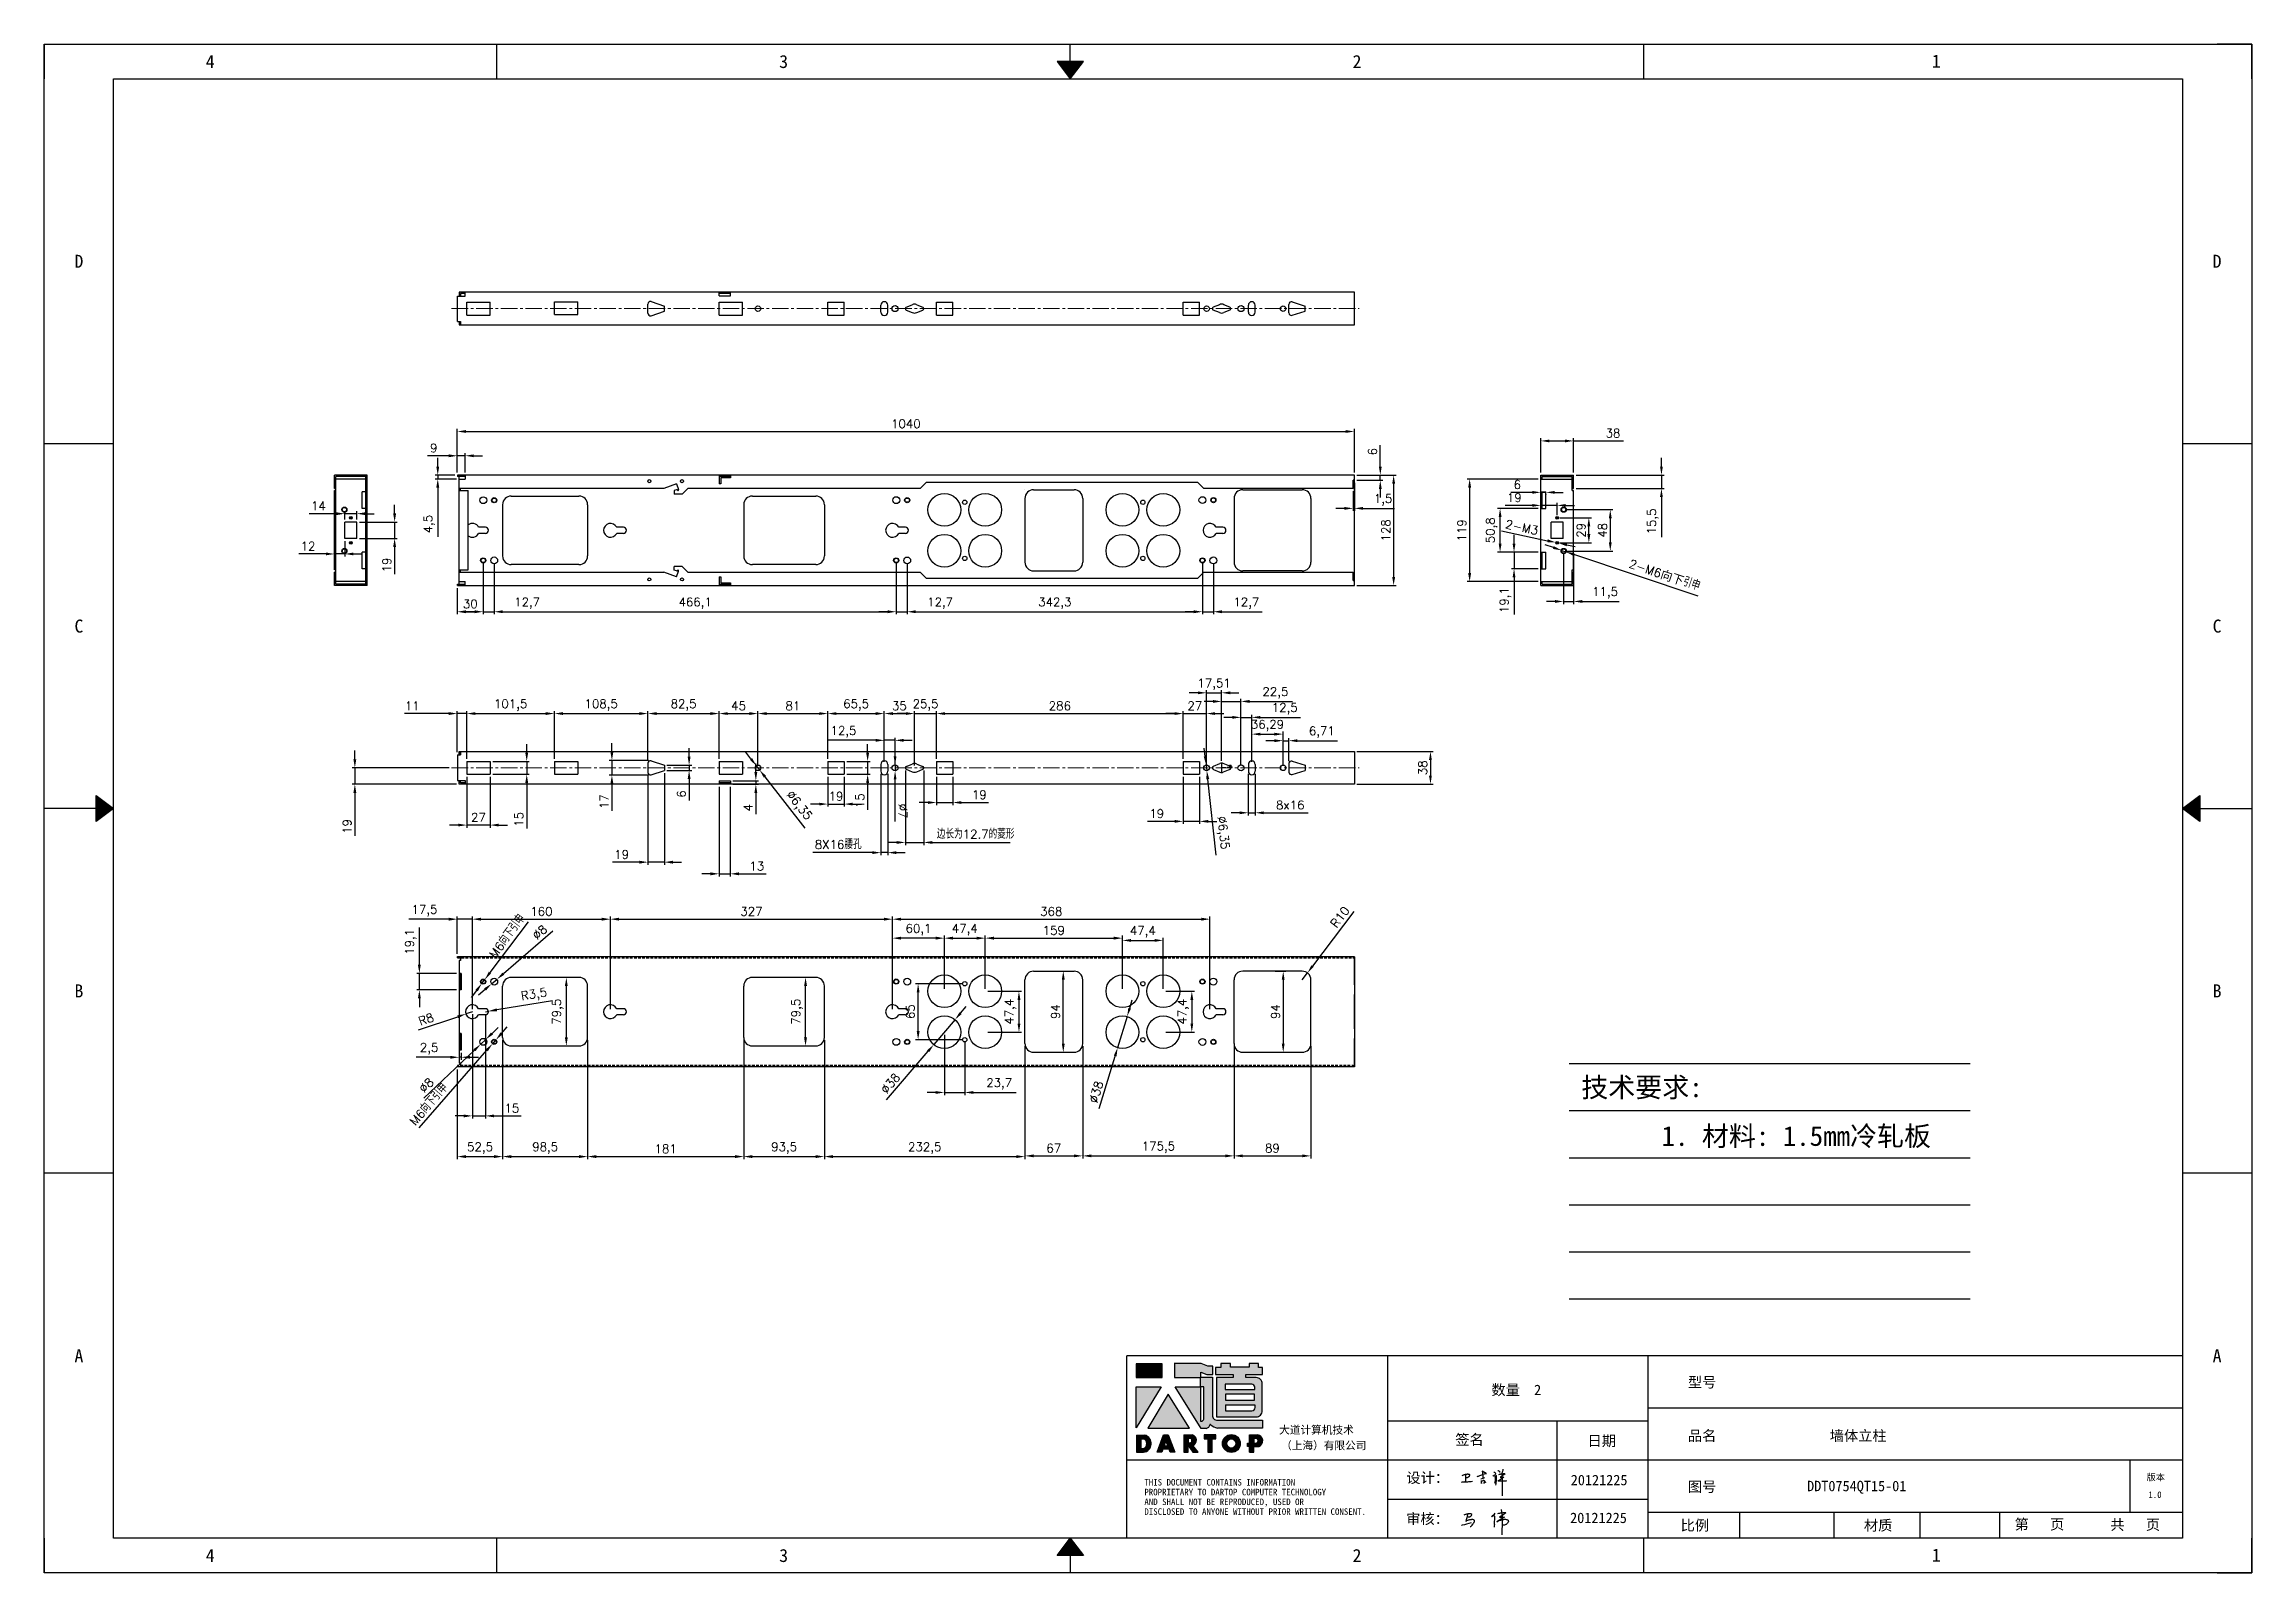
# Model space of a CAD drawing. Header units: millimetres. Extents: x 25928 to 50356, y -44172 to 20163.
# Drawn here: x 31567 to 34126, y 17639 to 19412 of the extents above; entities that cross this region are included whole.
import ezdxf
from ezdxf.enums import TextEntityAlignment as Align

# ---------------------------------------------------------------- set-up
doc = ezdxf.new("R2010")
doc.units = ezdxf.units.MM
for name, pattern in [('CENTER2', [28.575, 19.05, -3.175, 3.175, -3.175]), ('DOT', [0.25, 0, -0.25]), ('HIDDEN2', [4.7625, 3.175, -1.5875])]:
    doc.linetypes.add(name, pattern=pattern)
for name, color, linetype in [('4', 7, 'Continuous'), ('hidden', 3, 'HIDDEN2'), ('print', 30, 'Continuous'), ('yellow', 2, 'Continuous')]:
    doc.layers.add(name, color=color, linetype=linetype)
doc.layers.add('cen', color=1, linetype='CENTER2', lineweight=9)
doc.layers.add('dim', color=2, linetype='Continuous', lineweight=9)
doc.styles.add('Dartop', font='')
doc.styles.add('HZ', font='')
doc.styles.add('hzHT', font='simhei.ttf')
doc.styles.get("Standard").update_dxf_attribs({"font": 'txt', "bigfont": 'gbcbig.shx'})
doc.styles.get('Dartop').set_extended_font_data('FangSong_GB2312')
doc.styles.get('HZ').set_extended_font_data('SimSun')
doc.dimstyles.new('0.25small', dxfattribs={"dimtxt": 1.5, "dimasz": 1.5, "dimexe": 1, "dimexo": 1, "dimgap": 1, "dimtad": 1, "dimtxsty": 'Standard', "dimcen": 2.5, "dimadec": 0, "dimazin": 0, "dimtfac": 1, "dimtmove": 0, "dimatfit": 3, "dimfxl": 0, "dimarcsym": 0})
doc.dimstyles.new('2-small', dxfattribs={"dimtxt": 10, "dimasz": 10, "dimexe": 3, "dimexo": 3, "dimgap": 4, "dimtad": 1, "dimtxsty": 'Standard', "dimcen": 5, "dimadec": 0, "dimazin": 0, "dimtfac": 1, "dimtmove": 0, "dimatfit": 3, "dimfxl": 0, "dimarcsym": 0})

msp = doc.modelspace()

# ---------------------------------------------------------------- texts
at = {"color": 0}
for s, height, style, p in [('4', 15.108, 'Dartop', (31759.525, 19391.44)), ('3', 15.108, 'Dartop', (32424.278, 19391.44)), ('2', 15.108, 'Dartop', (33089.03, 19391.44)), ('1', 15.108, 'Dartop', (33760.67, 19391.919)), ('D', 15.108, 'Dartop', (31607.275, 19159.783)), ('D', 15.108, 'Dartop', (34086.16, 19159.783)), ('C', 15.108, 'Dartop', (31607.275, 18736.759)), ('C', 15.108, 'Dartop', (34086.16, 18736.759)), ('B', 15.108, 'Dartop', (31607.275, 18313.734)), ('B', 15.108, 'Dartop', (34086.16, 18313.734)), ('A', 15.108, 'Dartop', (31607.275, 17890.71)), ('A', 15.108, 'Dartop', (34086.16, 17890.71)), ('型号', 12.0864, 'hzHT', (33489.15, 17859.966)), ('数量  2', 12.0864, 'hzHT', (33273.738, 17851.091)), ('签名', 12.0864, 'hzHT', (33219.445, 17793.491)), ('日期', 12.0864, 'hzHT', (33372.807, 17792.004)), ('品名', 12.0864, 'hzHT', (33489.15, 17797.919)), ('墙体立柱', 12.0864, 'hzHT', (33670.073, 17797.919)), ('20121225', 12.0864, 'hzHT', (33369.705, 17746.565)), ('图号', 12.0864, 'hzHT', (33489.15, 17738.843)), ('DDT0754QT15-01', 12.08642, 'hzHT', (33668.383, 17739.631)), ('版本', 7.554, 'hzHT', (34015.074, 17749.791)), ('1.0', 7.554, 'Dartop', (34014.165, 17729.603)), ('20121225', 12.0864, 'hzHT', (33368.986, 17702.71)), ('比例', 12.0864, 'hzHT', (33480.722, 17693.991)), ('材质', 12.0864, 'hzHT', (33693.222, 17693.991)), ('第   页', 12.0864, 'hzHT', (33880.19, 17695.244)), ('共   页', 12.0864, 'hzHT', (33991.214, 17694.804)), ('4', 15.108, 'Dartop', (31759.525, 17659.053)), ('3', 15.108, 'Dartop', (32424.278, 17659.053)), ('2', 15.108, 'Dartop', (33089.03, 17659.053)), ('1', 15.108, 'Dartop', (33760.67, 17659.533))]:
    msp.add_text(s, height=height, dxfattribs=dict(at, style=style)).set_placement(p, align=Align.MIDDLE_CENTER)
at = {"style": 'HZ'}
for s, p in [('技术要求:', (33419.411, 18201.967)), ('     1. 材料: 1.5mm冷轧板', (33559.278, 18145.481))]:
    msp.add_text(s, height=22.932, dxfattribs=at).set_placement(p, align=Align.MIDDLE_CENTER)
at = {"color": 0, "style": 'hzHT'}
for s, height, p in [('THIS DOCUMENT CONTAINS INFORMATION', 7.55401, (32842.516, 17740.159)), ('设计：', 12.0864, (33146.228, 17743.135)), ('AND SHALL NOT BE REPRODUCED, USED OR', 7.55401, (32842.516, 17717.497)), ('DISCLOSED TO ANYONE WITHOUT PRIOR WRITTEN CONSENT.', 7.55401, (32842.516, 17706.166)), ('PROPRIETARY TO DARTOP COMPUTER TECHNOLOGY', 7.55401, (32842.516, 17728.828)), ('审核：', 12.0864, (33146.048, 17695.541))]:
    msp.add_text(s, height=height, dxfattribs=at).set_placement(p)
at = {"layer": '4', "color": 0, "style": 'hzHT'}
for s, p in [('大道计算机技术', (32998.754, 17800.159)), ('（上海）有限公司', (33001.035, 17782.092))]:
    msp.add_text(s, height=9.0648, dxfattribs=at).set_placement(p)

# ---------------------------------------------------------------- blocks, each defined once
blk = doc.blocks.new('*U243')
at = {"color": 254, "linetype": 'Continuous', "extrusion": (0, 0, -1)}
for points in [[(-17, 0.333), (-16.812, 0.25), (-17, 0.5)], [(-17, 0.333), (-17.188, 0.25), (-16.812, 0.25)], [(-17, 0.333), (-17, 0.5), (-17.188, 0.25)]]:
    blk.add_solid(points, dxfattribs=at)
blk = doc.blocks.new('*U242')
at = {"color": 254, "linetype": 'Continuous', "extrusion": (0, 0, -1)}
for points in [[(-33.167, 11), (-33, 11), (-33.25, 11.188)], [(-33.167, 11), (-33.25, 11.188), (-33.25, 10.812)], [(-33.167, 11), (-33.25, 10.812), (-33, 11)]]:
    blk.add_solid(points, dxfattribs=at)
blk = doc.blocks.new('*U244')
at = {"color": 254, "linetype": 'Continuous'}
for points in [[(17, 21.667), (17.188, 21.75), (16.812, 21.75)], [(17, 21.667), (16.812, 21.75), (17, 21.5)], [(17, 21.667), (17, 21.5), (17.188, 21.75)]]:
    blk.add_solid(points, dxfattribs=at)
blk = doc.blocks.new('*U241')
at = {"color": 254, "linetype": 'Continuous', "extrusion": (0, 0, -1)}
for points in [[(-0.833, 11), (-0.75, 10.812), (-0.75, 11.188)], [(-0.833, 11), (-0.75, 11.188), (-1, 11)], [(-0.833, 11), (-1, 11), (-0.75, 10.812)]]:
    blk.add_solid(points, dxfattribs=at)
blk = doc.blocks.new('dadao')
for p, q in [((48, 19.2), (44.9, 10.4)), ((44.9, 10.4), (51.2, 10.4)), ((51.2, 10.4), (48, 19.2))]:
    blk.add_line(p, q)
for points in [[(41.8, 121.6), (41.8, 143.7), (-0.4, 143.7), (-0.4, 121.6), (41.8, 121.6)], [(104.8, 122), (104.8, 130.3), (114.1, 126.3), (124.2, 126.3), (124.2, 139.6), (115.9, 139.6), (105.1, 143.9), (61.5, 143.9)], [(61.7, 144), (61.7, 121.3), (103.9, 121.3)], [(113.4, 38.7), (105.1, 38.7), (63, 106.5), (103.9, 106.5), (103.9, 120.9), (103.9, 121.3)], [(109.7, 53.6), (109.7, 106.2), (104.3, 106.2), (104.3, 50.4), (106.6, 50.4)], [(144.6, 94.4), (144.6, 84.8), (192, 84.8), (192, 94.1), (144.9, 94.1)], [(120.2, 45), (119.5, 45), (119.5, 44.6)], [(0, 28), (0, 0), (11.8, 0)], [(0.1, 28), (14, 28)], [(7.1, 21.8), (7.1, 6.1), (12, 6.1)], [(7.1, 21.8), (11.4, 21.8)], [(76.8, 28.2), (76.8, 0), (84.1, 0), (84.1, 11.1), (91.6, -0.1), (100.3, -0.1), (91.7, 11.1)], [(76.8, 28.2), (90.6, 28.2)], [(84, 22.7), (84, 15.3), (87.2, 15.3)], [(84, 22.7), (87.3, 22.7)], [(183.7, 0), (183.7, 9.6), (180.6, 9.6), (180.6, 14.9), (183.8, 14.9), (183.8, 28.1), (196.1, 28.1), (196.5, 28.1)], [(183.7, 0), (190.9, 0), (190.9, 9.6), (198.8, 9.6)], [(194.9, 22.3), (190.8, 22.3), (190.8, 15), (194.4, 15)]]:
    blk.add_lwpolyline(points)
blk.add_lwpolyline([(137.1, 144.2), (137.1, 137.9), (128.3, 137.9), (128.3, 126.5), (157.3, 126.5), (157.3, 121.5), (130.3, 121.5), (130.3, 57.5), (194.4, 57.5, 0.414214), (204.4, 67.5), (204.4, 111.3, 0.414214), (194.4, 121.3), (177.5, 121.3), (177.5, 126.3), (204.7, 126.3), (204.7, 137.7), (198.2, 137.7), (198.2, 143.9), (183.3, 143.9), (183.3, 138), (153, 138), (153, 144.2), (137.1, 144.2)], format="xyb", close=True)
for points in [[(104.8, 122), (123.4, 122), (123.4, 60, 0.414214), (131.4, 52), (204.8, 52), (204.8, 39.1), (131.7, 39.1)], [(144.3, 110.8), (144.3, 101.8), (192.3, 101.8), (192.3, 105.5, 0.414214), (187.3, 110.5), (144.3, 110.5)], [(144.6, 77), (144.6, 67.5), (187.6, 67.5, 0.414214), (192.6, 72.5), (192.6, 76.4), (144.6, 76.4)]]:
    blk.add_lwpolyline(points, format="xyb")
for points in [[(-0.3, 106.2), (40.4, 106.2), (-0.3, 39.7), (-0.3, 106.2)], [(51.7, 94.1), (18.4, 39.3), (86.2, 39.3)], [(43.8, 28.2), (51.8, 28.2), (62.6, -0.1), (55, -0.1), (53.2, 5), (42.9, 5), (41.1, 0), (33.6, 0)], [(110, 28.1), (110, 21.9), (116, 21.9), (116, -0.1), (123.2, -0.1), (123.2, 22), (129.2, 22), (129.2, 28.1), (110, 28.1)]]:
    blk.add_lwpolyline(points, close=True)
for radius in [14.5, 7.44]:
    blk.add_circle((154.2, 14.2), radius)
for centre, radius, start, end in [((99.2, 60.7), 12.6, 305.6399, 325.969), ((111.6, 46.7), 8.19, 282.9811, 347.6627), ((136, 61.7), 22.9, 226.7358, 259.3209), ((8.5, 13.9), 8.49, 294.2143, 69.7177), ((9.6, 14.2), 14.4, 278.6604, 72.3203), ((86.4, 19), 3.8, 282.527, 76.7196), ((88.6, 19.4), 8.95, 290.6073, 77.2124), ((193.7, 18.7), 3.8, 280.9891, 72.5513), ((195.7, 18.6), 9.51, 288.8959, 85.2442)]:
    blk.add_arc(centre, radius, start, end)
blk = doc.blocks.new('h')
for p, q in [((20768.1, -2360.9), (20773, -2359.1)), ((20769.5, -2366.9), (20769.8, -2370.6)), ((20769.8, -2370.6), (20770.9, -2378)), ((20770.9, -2378), (20771.5, -2370.6)), ((20772.4, -2369.3), (20774.9, -2367.8)), ((20773, -2359.1), (20784.1, -2355.2)), ((20773.3, -2331.8), (20775.3, -2338.7)), ((20789.1, -2340.9), (20773.5, -2331.9)), ((20775.3, -2338.7), (20775.6, -2351.2)), ((20775.6, -2351.2), (20775.5, -2357.3)), ((20782.2, -2369.2), (20780, -2377.1)), ((20780, -2377.1), (20788.3, -2371.3)), ((20780.1, -2366.4), (20780.8, -2366.4)), ((20781.9, -2367.4), (20782.2, -2369.2)), ((20845.7, -2343.5), (20848.4, -2353)), ((20848.9, -2370.3), (20847.9, -2424)), ((20848.4, -2353), (20848.9, -2370.3))]:
    blk.add_line(p, q)
for points in [[(20696.6, -2372.4, 0.002073), (20710.6, -2371.9, 0.016137), (20719.6, -2371.3, 0.008314), (20736.9, -2369.3)], [(20699.1, -2348.2, -0.029745), (20704.6, -2345.4, -0.046842), (20708.4, -2344.2, -0.00919), (20714.3, -2343, -0.018517), (20717.2, -2342.5, -0.037841), (20720.3, -2342.4, -0.039541), (20723.2, -2342.8, -0.149785), (20726, -2344.3, -0.204935), (20726.9, -2346.6, -0.074872), (20726.5, -2348.3, -0.061615), (20725.6, -2350.3, -0.034204), (20723.8, -2352.6, -0.045776), (20722.3, -2354.1, -0.054985), (20720.4, -2355.3, -0.036348), (20717.3, -2356.5, -0.067752), (20715.7, -2356.8, -0.043553), (20713.2, -2356.7)], [(20755, -2351.9, -0.024077), (20759.9, -2350.1, -0.013147), (20768.7, -2346.5, -0.00522), (20775.4, -2344.1, -0.018517), (20777.3, -2343.4, -0.008274), (20786.3, -2341, -0.039541), (20788.3, -2340.8, -0.079216), (20789.4, -2341, -0.204935)], [(20813.5, -2350.1, 0.007348), (20815.9, -2348.7, 0.008421), (20818, -2347.3, 0.009459), (20819.7, -2346.2, -0.016325), (20820.7, -2345.5, -0.173771), (20821.8, -2345.3, -0.085159), (20823.9, -2346, -0.125883), (20826, -2347.9, -0.160659), (20826.6, -2350.1, -0.010447), (20826.5, -2352.3, -0.008247), (20826.2, -2355.1, -0.002698), (20825.3, -2374, 0.001562), (20823.9, -2383.7, 0.016137)], [(20816.8, -2335, -0.053561), (20819.6, -2336.1, -0.075272), (20821.3, -2337.3, -0.005295), (20822.5, -2338.5, -0.009337), (20823.1, -2339.1, -0.026146), (20823.7, -2339.8, -0.016644), (20824.5, -2340.9)], [(20832.1, -2329.2, -0.053561), (20834.9, -2330.3, -0.075272), (20836.7, -2331.5, -0.005295), (20837.8, -2332.6, -0.009337), (20838.5, -2333.3, -0.026146), (20839, -2334, -0.016644), (20839.8, -2335.1)], [(20836, -2343.7, -0.02797), (20842.1, -2342.6, -0.048868), (20845.6, -2342.2, -0.00919), (20851.1, -2341.4, -0.018517), (20853.9, -2341.1, -0.037841), (20856.7, -2341.2, -0.039541), (20859.4, -2341.6, -0.018282), (20840.6, -2354.7, -0.000937)], [(20847.6, -2340.2, 0.021784), (20849.6, -2335.9, 0.028296), (20850.8, -2332.4, 0.008136), (20851.9, -2328.2, 0.028913), (20852.2, -2327, 0.08193), (20852.1, -2325.9, 0.075058), (20851.7, -2324.7, 0.275043)]]:
    blk.add_lwpolyline(points, format="xyb")
for points in [[(20711.3, -2343.5), (20711.3, -2343.5), (20711.5, -2355.8), (20710.7, -2368), (20710.6, -2371.9)], [(20821.5, -2350.6), (20822.4, -2359.2), (20822.2, -2364.9), (20821.7, -2369), (20821.3, -2376.3), (20823.6, -2368.5), (20827.2, -2366.3), (20829.5, -2366.3)], [(20840.6, -2354.7), (20850, -2354.7), (20855, -2354.3), (20845.9, -2361.1), (20840.5, -2364), (20833, -2367.5), (20863.2, -2367.4), (20865.9, -2367.3)]]:
    blk.add_lwpolyline(points)
for centre, radius, start, end in [((20773.7, -2371.2), 2.3, 121.9907, 163.60158), ((20787.5, -2406), 40.3, 100.61827, 108.24823), ((20780.8, -2367.6), 1.15, 9.4675, 90)]:
    blk.add_arc(centre, radius, start, end)
blk = doc.blocks.new('*D253')
at = {"layer": 'Defpoints', "color": 0}
for p in [(33086, 18962.4), (32046, 18911.8), (33086, 18911.8)]:
    blk.add_point(p, dxfattribs=at)
at = {"layer": 'dim', "color": 0, "lineweight": -2}
for p, q in [((32046, 18914.8), (32046, 18965.4)), ((32056, 18962.4), (33076, 18962.4)), ((33086, 18914.8), (33086, 18965.4))]:
    blk.add_line(p, q, dxfattribs=at)
at = {"layer": 'dim', "color": 0}
for points in [[(32056, 18964.1), (32056, 18960.8), (32046, 18962.4)], [(33076, 18964.1), (33076, 18960.8), (33086, 18962.4)]]:
    blk.add_solid(points, dxfattribs=at)
at = {"layer": 'dim', "color": 0, "insert": (32566, 18971.4), "char_height": 10, "attachment_point": 5}
blk.add_mtext('1040', dxfattribs=at)
blk = doc.blocks.new('*D254')
at = {"layer": 'Defpoints', "color": 0}
for p in [(33086, 18911.8), (33086, 18783.8), (33131.5, 18783.8)]:
    blk.add_point(p, dxfattribs=at)
at = {"layer": 'dim', "color": 0, "lineweight": -2}
for p, q in [((33089, 18911.8), (33134.5, 18911.8)), ((33131.5, 18901.8), (33131.5, 18793.8)), ((33089, 18783.8), (33134.5, 18783.8))]:
    blk.add_line(p, q, dxfattribs=at)
at = {"layer": 'dim', "color": 0}
for points in [[(33129.8, 18901.8), (33133.2, 18901.8), (33131.5, 18911.8)], [(33129.8, 18793.8), (33133.2, 18793.8), (33131.5, 18783.8)]]:
    blk.add_solid(points, dxfattribs=at)
at = {"layer": 'dim', "color": 0, "insert": (33122.5, 18847.8), "char_height": 10, "attachment_point": 5, "rotation": 90}
blk.add_mtext('128', dxfattribs=at)
blk = doc.blocks.new('*D255')
at = {"layer": 'Defpoints', "color": 0}
for p in [(33086, 18591.4), (33086, 18553.4), (33174.2, 18553.4)]:
    blk.add_point(p, dxfattribs=at)
at = {"layer": 'dim', "color": 0, "lineweight": -2}
for p, q in [((33089, 18591.4), (33177.2, 18591.4)), ((33174.2, 18581.4), (33174.2, 18563.4)), ((33089, 18553.4), (33177.2, 18553.4))]:
    blk.add_line(p, q, dxfattribs=at)
at = {"layer": 'dim', "color": 0}
for points in [[(33172.5, 18581.4), (33175.8, 18581.4), (33174.2, 18591.4)], [(33172.5, 18563.4), (33175.8, 18563.4), (33174.2, 18553.4)]]:
    blk.add_solid(points, dxfattribs=at)
at = {"layer": 'dim', "color": 0, "insert": (33165.2, 18572.4), "char_height": 10, "attachment_point": 5, "rotation": 90}
blk.add_mtext('38', dxfattribs=at)
blk = doc.blocks.new('*D256')
at = {"layer": 'Defpoints', "color": 0}
for p in [(33340.1, 18951.5), (33302.1, 18911.8), (33340.1, 18911.8)]:
    blk.add_point(p, dxfattribs=at)
at = {"layer": 'dim', "color": 0, "lineweight": -2}
for p, q in [((33302.1, 18914.8), (33302.1, 18954.5)), ((33312.1, 18951.5), (33330.1, 18951.5)), ((33340.1, 18914.8), (33340.1, 18954.5)), ((33340.1, 18951.5), (33398.1, 18951.5))]:
    blk.add_line(p, q, dxfattribs=at)
at = {"layer": 'dim', "color": 0}
for points in [[(33312.1, 18953.1), (33312.1, 18949.8), (33302.1, 18951.5)], [(33330.1, 18953.1), (33330.1, 18949.8), (33340.1, 18951.5)]]:
    blk.add_solid(points, dxfattribs=at)
at = {"layer": 'dim', "color": 0, "insert": (33385.8, 18960.5), "char_height": 10, "attachment_point": 5}
blk.add_mtext('38', dxfattribs=at)
blk = doc.blocks.new('*D257')
at = {"layer": 'Defpoints', "color": 0}
for p in [(32046, 18934.3), (32046, 18911.8), (32055, 18911.8)]:
    blk.add_point(p, dxfattribs=at)
at = {"layer": 'dim', "color": 0, "lineweight": -2}
for p, q in [((32036, 18934.3), (32011.4, 18934.3)), ((32046, 18914.8), (32046, 18937.3)), ((32055, 18934.3), (32046, 18934.3)), ((32055, 18914.8), (32055, 18937.3)), ((32065, 18934.3), (32075, 18934.3))]:
    blk.add_line(p, q, dxfattribs=at)
at = {"layer": 'dim', "color": 0}
for points in [[(32036, 18935.9), (32036, 18932.6), (32046, 18934.3)], [(32065, 18935.9), (32065, 18932.6), (32055, 18934.3)]]:
    blk.add_solid(points, dxfattribs=at)
at = {"layer": 'dim', "color": 0, "insert": (32018.7, 18943.3), "char_height": 10, "attachment_point": 5}
blk.add_mtext('9', dxfattribs=at)
blk = doc.blocks.new('*D258')
at = {"layer": 'Defpoints', "color": 0}
for p in [(32023.3, 18911.8), (32046, 18911.8), (32048, 18907.3)]:
    blk.add_point(p, dxfattribs=at)
at = {"layer": 'dim', "color": 0, "lineweight": -2}
for p, q in [((32023.3, 18921.8), (32023.3, 18931.8)), ((32043, 18911.8), (32020.3, 18911.8)), ((32045, 18907.3), (32020.3, 18907.3)), ((32023.3, 18911.8), (32023.3, 18907.3)), ((32023.3, 18897.3), (32023.3, 18840.1))]:
    blk.add_line(p, q, dxfattribs=at)
at = {"layer": 'dim', "color": 0}
for points in [[(32021.6, 18921.8), (32025, 18921.8), (32023.3, 18911.8)], [(32021.6, 18897.3), (32025, 18897.3), (32023.3, 18907.3)]]:
    blk.add_solid(points, dxfattribs=at)
at = {"layer": 'dim', "color": 0, "insert": (32013.5, 18855), "char_height": 10, "attachment_point": 5, "rotation": 90}
blk.add_mtext('4,5', dxfattribs=at)
blk = doc.blocks.new('*D259')
at = {"layer": 'Defpoints', "color": 0}
for p in [(33302.1, 18907.3), (33219.6, 18788.3), (33302.1, 18788.3)]:
    blk.add_point(p, dxfattribs=at)
at = {"layer": 'dim', "color": 0, "lineweight": -2}
for p, q in [((33299.1, 18907.3), (33216.6, 18907.3)), ((33219.6, 18897.3), (33219.6, 18798.3)), ((33299.1, 18788.3), (33216.6, 18788.3))]:
    blk.add_line(p, q, dxfattribs=at)
at = {"layer": 'dim', "color": 0}
for points in [[(33217.9, 18897.3), (33221.3, 18897.3), (33219.6, 18907.3)], [(33217.9, 18798.3), (33221.3, 18798.3), (33219.6, 18788.3)]]:
    blk.add_solid(points, dxfattribs=at)
at = {"layer": 'dim', "color": 0, "insert": (33210.6, 18847.8), "char_height": 10, "attachment_point": 5, "rotation": 90}
blk.add_mtext('119', dxfattribs=at)
blk = doc.blocks.new('*D260')
at = {"layer": 'Defpoints', "color": 0}
for p in [(33340.1, 18911.8), (33340.1, 18896.3), (33442, 18896.3)]:
    blk.add_point(p, dxfattribs=at)
at = {"layer": 'dim', "color": 0, "lineweight": -2}
for p, q in [((33442, 18921.8), (33442, 18931.8)), ((33343.1, 18911.8), (33445, 18911.8)), ((33343.1, 18896.3), (33445, 18896.3)), ((33442, 18911.8), (33442, 18896.3)), ((33442, 18886.3), (33442, 18840))]:
    blk.add_line(p, q, dxfattribs=at)
at = {"layer": 'dim', "color": 0}
for points in [[(33440.3, 18921.8), (33443.6, 18921.8), (33442, 18911.8)], [(33440.3, 18886.3), (33443.6, 18886.3), (33442, 18896.3)]]:
    blk.add_solid(points, dxfattribs=at)
at = {"layer": 'dim', "color": 0, "insert": (33432.1, 18858.1), "char_height": 10, "attachment_point": 5, "rotation": 90}
blk.add_mtext('15,5', dxfattribs=at)
blk = doc.blocks.new('*D261')
at = {"layer": 'Defpoints', "color": 0}
for p in [(33326.2, 18824.6), (33331, 18823)]:
    blk.add_point(p, dxfattribs=at)
at = {"layer": 'dim', "color": 0, "lineweight": -2}
for p, q in [((33316.8, 18827.8), (33307.3, 18831)), ((33326.2, 18824.6), (33331, 18823)), ((33484.6, 18771.3), (33340.5, 18819.8))]:
    blk.add_line(p, q, dxfattribs=at)
at = {"layer": 'dim', "color": 0}
for points in [[(33317.3, 18829.4), (33316.2, 18826.2), (33326.2, 18824.6)], [(33341, 18821.4), (33339.9, 18818.2), (33331, 18823)]]:
    blk.add_solid(points, dxfattribs=at)
at = {"layer": 'dim', "color": 0, "insert": (33445.5, 18795.5), "char_height": 10, "attachment_point": 5, "rotation": 341.3956}
blk.add_mtext('2-M6{\\fSimSun|b0|i0|c134|p2;向下}引申', dxfattribs=at)
blk = doc.blocks.new('*D262')
at = {"layer": 'Defpoints', "color": 0}
for p in [(33328.6, 18871.8), (33328.6, 18823.8), (33382.7, 18823.8)]:
    blk.add_point(p, dxfattribs=at)
at = {"layer": 'dim', "color": 0, "lineweight": -2}
for p, q in [((33331.6, 18871.8), (33385.7, 18871.8)), ((33382.7, 18861.8), (33382.7, 18833.8)), ((33331.6, 18823.8), (33385.7, 18823.8))]:
    blk.add_line(p, q, dxfattribs=at)
at = {"layer": 'dim', "color": 0}
for points in [[(33381, 18861.8), (33384.3, 18861.8), (33382.7, 18871.8)], [(33381, 18833.8), (33384.3, 18833.8), (33382.7, 18823.8)]]:
    blk.add_solid(points, dxfattribs=at)
at = {"layer": 'dim', "color": 0, "insert": (33373.7, 18847.8), "char_height": 10, "attachment_point": 5, "rotation": 90}
blk.add_mtext('48', dxfattribs=at)
blk = doc.blocks.new('*D245')
at = {"layer": 'Defpoints', "color": 0}
for p in [(33328.6, 18823.8), (33340.1, 18823.8), (33340.1, 18765.3)]:
    blk.add_point(p, dxfattribs=at)
at = {"layer": 'dim', "color": 0, "lineweight": -2}
for p, q in [((33328.6, 18820.8), (33328.6, 18762.3)), ((33340.1, 18820.8), (33340.1, 18762.3)), ((33318.6, 18765.3), (33308.6, 18765.3)), ((33328.6, 18765.3), (33340.1, 18765.3)), ((33350.1, 18765.3), (33393.1, 18765.3))]:
    blk.add_line(p, q, dxfattribs=at)
at = {"layer": 'dim', "color": 0}
for points in [[(33318.6, 18767), (33318.6, 18763.7), (33328.6, 18765.3)], [(33350.1, 18767), (33350.1, 18763.7), (33340.1, 18765.3)]]:
    blk.add_solid(points, dxfattribs=at)
at = {"layer": 'dim', "color": 0, "insert": (33376.6, 18775.2), "char_height": 10, "attachment_point": 5}
blk.add_mtext('11,5', dxfattribs=at)
blk = doc.blocks.new('*D263')
at = {"layer": 'Defpoints', "color": 0}
for p in [(33254.9, 18873.2), (33302.1, 18873.2), (33302.1, 18822.4)]:
    blk.add_point(p, dxfattribs=at)
at = {"layer": 'dim', "color": 0, "lineweight": -2}
for p, q in [((33299.1, 18873.2), (33251.9, 18873.2)), ((33254.9, 18832.4), (33254.9, 18863.2)), ((33299.1, 18822.4), (33251.9, 18822.4))]:
    blk.add_line(p, q, dxfattribs=at)
at = {"layer": 'dim', "color": 0}
for points in [[(33253.3, 18863.2), (33256.6, 18863.2), (33254.9, 18873.2)], [(33253.3, 18832.4), (33256.6, 18832.4), (33254.9, 18822.4)]]:
    blk.add_solid(points, dxfattribs=at)
at = {"layer": 'dim', "color": 0, "insert": (33245.1, 18847.8), "char_height": 10, "attachment_point": 5, "rotation": 90}
blk.add_mtext('50,8', dxfattribs=at)
blk = doc.blocks.new('*D264')
at = {"layer": 'Defpoints', "color": 0}
for p in [(33302.1, 18822.4), (33271.1, 18803.3), (33302.1, 18803.3)]:
    blk.add_point(p, dxfattribs=at)
at = {"layer": 'dim', "color": 0, "lineweight": -2}
for p, q in [((33271.1, 18832.4), (33271.1, 18842.4)), ((33299.1, 18822.4), (33268.1, 18822.4)), ((33271.1, 18822.4), (33271.1, 18803.3)), ((33299.1, 18803.3), (33268.1, 18803.3)), ((33271.1, 18793.3), (33271.1, 18750.3))]:
    blk.add_line(p, q, dxfattribs=at)
at = {"layer": 'dim', "color": 0}
for points in [[(33269.4, 18832.4), (33272.7, 18832.4), (33271.1, 18822.4)], [(33269.4, 18793.3), (33272.7, 18793.3), (33271.1, 18803.3)]]:
    blk.add_solid(points, dxfattribs=at)
at = {"layer": 'dim', "color": 0, "insert": (33261.2, 18766.8), "char_height": 10, "attachment_point": 5, "rotation": 90}
blk.add_mtext('19,1', dxfattribs=at)
blk = doc.blocks.new('*D265')
at = {"layer": 'Defpoints', "color": 0}
for p in [(33302.1, 18892.3), (33302.1, 18891.8), (33308.1, 18892.3)]:
    blk.add_point(p, dxfattribs=at)
at = {"layer": 'dim', "color": 0, "lineweight": -2}
for p, q in [((33292.1, 18891.8), (33267.4, 18891.8)), ((33308.1, 18891.8), (33302.1, 18891.8)), ((33302.1, 18889.3), (33302.1, 18888.8)), ((33308.1, 18889.3), (33308.1, 18888.8)), ((33318.1, 18891.8), (33328.1, 18891.8))]:
    blk.add_line(p, q, dxfattribs=at)
at = {"layer": 'dim', "color": 0}
for points in [[(33292.1, 18893.5), (33292.1, 18890.2), (33302.1, 18891.8)], [(33318.1, 18893.5), (33318.1, 18890.2), (33308.1, 18891.8)]]:
    blk.add_solid(points, dxfattribs=at)
at = {"layer": 'dim', "color": 0, "insert": (33274.8, 18900.8), "char_height": 10, "attachment_point": 5}
blk.add_mtext('6', dxfattribs=at)
blk = doc.blocks.new('*D266')
at = {"layer": 'Defpoints', "color": 0}
for p in [(31915.6, 18867.1), (31915.6, 18857.4), (31929.6, 18857.4)]:
    blk.add_point(p, dxfattribs=at)
at = {"layer": 'dim', "color": 0, "lineweight": -2}
for p, q in [((31905.6, 18867.1), (31874.2, 18867.1)), ((31915.6, 18860.4), (31915.6, 18870.1)), ((31929.6, 18867.1), (31915.6, 18867.1)), ((31929.6, 18860.4), (31929.6, 18870.1)), ((31939.6, 18867.1), (31949.6, 18867.1))]:
    blk.add_line(p, q, dxfattribs=at)
at = {"layer": 'dim', "color": 0}
for points in [[(31905.6, 18868.8), (31905.6, 18865.4), (31915.6, 18867.1)], [(31939.6, 18868.8), (31939.6, 18865.4), (31929.6, 18867.1)]]:
    blk.add_solid(points, dxfattribs=at)
at = {"layer": 'dim', "color": 0, "insert": (31884.9, 18876.1), "char_height": 10, "attachment_point": 5}
blk.add_mtext('14', dxfattribs=at)
blk = doc.blocks.new('*D267')
at = {"layer": 'Defpoints', "color": 0}
for p in [(31929.6, 18857.4), (31929.6, 18838.4), (31973.3, 18838.4)]:
    blk.add_point(p, dxfattribs=at)
at = {"layer": 'dim', "color": 0, "lineweight": -2}
for p, q in [((31973.3, 18867.4), (31973.3, 18877.4)), ((31932.6, 18857.4), (31976.3, 18857.4)), ((31932.6, 18838.4), (31976.3, 18838.4)), ((31973.3, 18857.4), (31973.3, 18838.4)), ((31973.3, 18828.4), (31973.3, 18797))]:
    blk.add_line(p, q, dxfattribs=at)
at = {"layer": 'dim', "color": 0}
for points in [[(31971.6, 18867.4), (31975, 18867.4), (31973.3, 18857.4)], [(31971.6, 18828.4), (31975, 18828.4), (31973.3, 18838.4)]]:
    blk.add_solid(points, dxfattribs=at)
at = {"layer": 'dim', "color": 0, "insert": (31964.3, 18807.7), "char_height": 10, "attachment_point": 5, "rotation": 90}
blk.add_mtext('19', dxfattribs=at)
blk = doc.blocks.new('*D268')
at = {"layer": 'Defpoints', "color": 0}
for p in [(31903.6, 18845.8), (31915.6, 18838.4), (31903.6, 18820.4)]:
    blk.add_point(p, dxfattribs=at)
at = {"layer": 'dim', "color": 0, "lineweight": -2}
for p, q in [((31903.6, 18842.8), (31903.6, 18817.4)), ((31893.6, 18820.4), (31862.2, 18820.4)), ((31915.6, 18820.4), (31903.6, 18820.4)), ((31915.6, 18835.4), (31915.6, 18817.4)), ((31925.6, 18820.4), (31935.6, 18820.4))]:
    blk.add_line(p, q, dxfattribs=at)
at = {"layer": 'dim', "color": 0}
for points in [[(31893.6, 18822.1), (31893.6, 18818.8), (31903.6, 18820.4)], [(31925.6, 18822.1), (31925.6, 18818.8), (31915.6, 18820.4)]]:
    blk.add_solid(points, dxfattribs=at)
at = {"layer": 'dim', "color": 0, "insert": (31872.9, 18829.4), "char_height": 10, "attachment_point": 5}
blk.add_mtext('12', dxfattribs=at)
blk = doc.blocks.new('*D269')
at = {"layer": 'Defpoints', "color": 0}
for p in [(32039.4, 18572.4), (31927.2, 18553.4), (32048, 18553.4)]:
    blk.add_point(p, dxfattribs=at)
at = {"layer": 'dim', "color": 0, "lineweight": -2}
for p, q in [((31927.2, 18582.4), (31927.2, 18592.4)), ((32036.4, 18572.4), (31924.2, 18572.4)), ((31927.2, 18572.4), (31927.2, 18553.4)), ((32045, 18553.4), (31924.2, 18553.4)), ((31927.2, 18543.4), (31927.2, 18493.7))]:
    blk.add_line(p, q, dxfattribs=at)
at = {"layer": 'dim', "color": 0}
for points in [[(31925.5, 18582.4), (31928.9, 18582.4), (31927.2, 18572.4)], [(31925.5, 18543.4), (31928.9, 18543.4), (31927.2, 18553.4)]]:
    blk.add_solid(points, dxfattribs=at)
at = {"layer": 'dim', "color": 0, "insert": (31918.2, 18504.4), "char_height": 10, "attachment_point": 5, "rotation": 90}
blk.add_mtext('19', dxfattribs=at)
blk = doc.blocks.new('*D270')
at = {"layer": 'Defpoints', "color": 0}
for p in [(32057, 18635.3), (32046, 18587.4), (32057, 18579.9)]:
    blk.add_point(p, dxfattribs=at)
at = {"layer": 'dim', "color": 0, "lineweight": -2}
for p, q in [((32036, 18635.3), (31984.7, 18635.3)), ((32046, 18590.4), (32046, 18638.3)), ((32057, 18635.3), (32046, 18635.3)), ((32057, 18582.9), (32057, 18638.3)), ((32067, 18635.3), (32077, 18635.3))]:
    blk.add_line(p, q, dxfattribs=at)
at = {"layer": 'dim', "color": 0}
for points in [[(32036, 18637), (32036, 18633.7), (32046, 18635.3)], [(32067, 18637), (32067, 18633.7), (32057, 18635.3)]]:
    blk.add_solid(points, dxfattribs=at)
at = {"layer": 'dim', "color": 0, "insert": (31993.7, 18644.3), "char_height": 10, "attachment_point": 5}
blk.add_mtext('11', dxfattribs=at)
blk = doc.blocks.new('*D271')
at = {"layer": 'Defpoints', "color": 0}
for p in [(32158.5, 18635.3), (32057, 18579.9), (32158.5, 18579.9)]:
    blk.add_point(p, dxfattribs=at)
at = {"layer": 'dim', "color": 0, "lineweight": -2}
for p, q in [((32057, 18582.9), (32057, 18638.3)), ((32067, 18635.3), (32148.5, 18635.3)), ((32158.5, 18582.9), (32158.5, 18638.3))]:
    blk.add_line(p, q, dxfattribs=at)
at = {"layer": 'dim', "color": 0}
for points in [[(32067, 18637), (32067, 18633.7), (32057, 18635.3)], [(32148.5, 18637), (32148.5, 18633.7), (32158.5, 18635.3)]]:
    blk.add_solid(points, dxfattribs=at)
at = {"layer": 'dim', "color": 0, "insert": (32107.8, 18645.2), "char_height": 10, "attachment_point": 5}
blk.add_mtext('101,5', dxfattribs=at)
blk = doc.blocks.new('*D272')
at = {"layer": 'Defpoints', "color": 0}
for p in [(32267, 18635.3), (32158.5, 18579.9), (32267, 18577.7)]:
    blk.add_point(p, dxfattribs=at)
at = {"layer": 'dim', "color": 0, "lineweight": -2}
for p, q in [((32158.5, 18582.9), (32158.5, 18638.3)), ((32168.5, 18635.3), (32257, 18635.3)), ((32267, 18580.7), (32267, 18638.3))]:
    blk.add_line(p, q, dxfattribs=at)
at = {"layer": 'dim', "color": 0}
for points in [[(32168.5, 18637), (32168.5, 18633.7), (32158.5, 18635.3)], [(32257, 18637), (32257, 18633.7), (32267, 18635.3)]]:
    blk.add_solid(points, dxfattribs=at)
at = {"layer": 'dim', "color": 0, "insert": (32212.8, 18645.2), "char_height": 10, "attachment_point": 5}
blk.add_mtext('108,5', dxfattribs=at)
blk = doc.blocks.new('*D273')
at = {"layer": 'Defpoints', "color": 0}
for p in [(32057, 18564.9), (32084, 18564.9), (32057, 18506)]:
    blk.add_point(p, dxfattribs=at)
at = {"layer": 'dim', "color": 0, "lineweight": -2}
for p, q in [((32057, 18561.9), (32057, 18503)), ((32084, 18561.9), (32084, 18503)), ((32047, 18506), (32037, 18506)), ((32084, 18506), (32057, 18506)), ((32094, 18506), (32104, 18506))]:
    blk.add_line(p, q, dxfattribs=at)
at = {"layer": 'dim', "color": 0}
for points in [[(32047, 18507.7), (32047, 18504.4), (32057, 18506)], [(32094, 18507.7), (32094, 18504.4), (32084, 18506)]]:
    blk.add_solid(points, dxfattribs=at)
at = {"layer": 'dim', "color": 0, "insert": (32070.5, 18515), "char_height": 10, "attachment_point": 5}
blk.add_mtext('27', dxfattribs=at)
blk = doc.blocks.new('*D274')
at = {"layer": 'Defpoints', "color": 0}
for p in [(32084, 18579.9), (32084, 18564.9), (32126.4, 18564.9)]:
    blk.add_point(p, dxfattribs=at)
at = {"layer": 'dim', "color": 0, "lineweight": -2}
for p, q in [((32126.4, 18589.9), (32126.4, 18599.9)), ((32087, 18579.9), (32129.4, 18579.9)), ((32087, 18564.9), (32129.4, 18564.9)), ((32126.4, 18579.9), (32126.4, 18564.9)), ((32126.4, 18554.9), (32126.4, 18501.9))]:
    blk.add_line(p, q, dxfattribs=at)
at = {"layer": 'dim', "color": 0}
for points in [[(32124.8, 18589.9), (32128.1, 18589.9), (32126.4, 18579.9)], [(32124.8, 18554.9), (32128.1, 18554.9), (32126.4, 18564.9)]]:
    blk.add_solid(points, dxfattribs=at)
at = {"layer": 'dim', "color": 0, "insert": (32117.4, 18512.6), "char_height": 10, "attachment_point": 5, "rotation": 90}
blk.add_mtext('15', dxfattribs=at)
blk = doc.blocks.new('*D275')
at = {"layer": 'Defpoints', "color": 0}
for p in [(32349.5, 18635.3), (32267, 18577.7), (32349.5, 18579.9)]:
    blk.add_point(p, dxfattribs=at)
at = {"layer": 'dim', "color": 0, "lineweight": -2}
for p, q in [((32267, 18580.7), (32267, 18638.3)), ((32277, 18635.3), (32339.5, 18635.3)), ((32349.5, 18582.9), (32349.5, 18638.3))]:
    blk.add_line(p, q, dxfattribs=at)
at = {"layer": 'dim', "color": 0}
for points in [[(32277, 18637), (32277, 18633.7), (32267, 18635.3)], [(32339.5, 18637), (32339.5, 18633.7), (32349.5, 18635.3)]]:
    blk.add_solid(points, dxfattribs=at)
at = {"layer": 'dim', "color": 0, "insert": (32308.3, 18645.2), "char_height": 10, "attachment_point": 5}
blk.add_mtext('82,5', dxfattribs=at)
blk = doc.blocks.new('*D246')
at = {"layer": 'Defpoints', "color": 0}
for p in [(32225.2, 18563.9), (32270.6, 18580.9), (32270.6, 18563.9)]:
    blk.add_point(p, dxfattribs=at)
at = {"layer": 'dim', "color": 0, "lineweight": -2}
for p, q in [((32225.2, 18590.9), (32225.2, 18600.9)), ((32267.6, 18580.9), (32222.2, 18580.9)), ((32267.6, 18563.9), (32222.2, 18563.9)), ((32225.2, 18580.9), (32225.2, 18563.9)), ((32225.2, 18553.9), (32225.2, 18522.6))]:
    blk.add_line(p, q, dxfattribs=at)
at = {"layer": 'dim', "color": 0}
for points in [[(32223.5, 18590.9), (32226.9, 18590.9), (32225.2, 18580.9)], [(32223.5, 18553.9), (32226.9, 18553.9), (32225.2, 18563.9)]]:
    blk.add_solid(points, dxfattribs=at)
at = {"layer": 'dim', "color": 0, "insert": (32216.2, 18533.2), "char_height": 10, "attachment_point": 5, "rotation": 90}
blk.add_mtext('17', dxfattribs=at)
blk = doc.blocks.new('*D276')
at = {"layer": 'Defpoints', "color": 0}
for p in [(32286, 18575.4), (32286, 18569.4), (32314.7, 18569.4)]:
    blk.add_point(p, dxfattribs=at)
at = {"layer": 'dim', "color": 0, "lineweight": -2}
for p, q in [((32314.7, 18585.4), (32314.7, 18595.4)), ((32289, 18575.4), (32317.7, 18575.4)), ((32289, 18569.4), (32317.7, 18569.4)), ((32314.7, 18575.4), (32314.7, 18569.4)), ((32314.7, 18559.4), (32314.7, 18534.7))]:
    blk.add_line(p, q, dxfattribs=at)
at = {"layer": 'dim', "color": 0}
for points in [[(32313, 18585.4), (32316.4, 18585.4), (32314.7, 18575.4)], [(32313, 18559.4), (32316.4, 18559.4), (32314.7, 18569.4)]]:
    blk.add_solid(points, dxfattribs=at)
at = {"layer": 'dim', "color": 0, "insert": (32305.7, 18542.1), "char_height": 10, "attachment_point": 5, "rotation": 90}
blk.add_mtext('6', dxfattribs=at)
blk = doc.blocks.new('*D277')
at = {"layer": 'Defpoints', "color": 0}
for p in [(32267, 18567.1), (32286, 18569.4), (32267, 18463)]:
    blk.add_point(p, dxfattribs=at)
at = {"layer": 'dim', "color": 0, "lineweight": -2}
for p, q in [((32267, 18564.1), (32267, 18460)), ((32286, 18566.4), (32286, 18460)), ((32257, 18463), (32225.7, 18463)), ((32286, 18463), (32267, 18463)), ((32296, 18463), (32306, 18463))]:
    blk.add_line(p, q, dxfattribs=at)
at = {"layer": 'dim', "color": 0}
for points in [[(32257, 18464.7), (32257, 18461.3), (32267, 18463)], [(32296, 18464.7), (32296, 18461.3), (32286, 18463)]]:
    blk.add_solid(points, dxfattribs=at)
at = {"layer": 'dim', "color": 0, "insert": (32236.4, 18472), "char_height": 10, "attachment_point": 5}
blk.add_mtext('19', dxfattribs=at)
blk = doc.blocks.new('*D278')
at = {"layer": 'Defpoints', "color": 0}
for p in [(32394.5, 18635.3), (32349.5, 18579.9), (32394.5, 18572.4)]:
    blk.add_point(p, dxfattribs=at)
at = {"layer": 'dim', "color": 0, "lineweight": -2}
for p, q in [((32349.5, 18582.9), (32349.5, 18638.3)), ((32359.5, 18635.3), (32384.5, 18635.3)), ((32394.5, 18575.4), (32394.5, 18638.3))]:
    blk.add_line(p, q, dxfattribs=at)
at = {"layer": 'dim', "color": 0}
for points in [[(32359.5, 18637), (32359.5, 18633.7), (32349.5, 18635.3)], [(32384.5, 18637), (32384.5, 18633.7), (32394.5, 18635.3)]]:
    blk.add_solid(points, dxfattribs=at)
at = {"layer": 'dim', "color": 0, "insert": (32372, 18644.3), "char_height": 10, "attachment_point": 5}
blk.add_mtext('45', dxfattribs=at)
blk = doc.blocks.new('*D279')
at = {"layer": 'Defpoints', "color": 0}
for p in [(32475.5, 18635.3), (32394.5, 18572.4), (32475.5, 18579.9)]:
    blk.add_point(p, dxfattribs=at)
at = {"layer": 'dim', "color": 0, "lineweight": -2}
for p, q in [((32394.5, 18575.4), (32394.5, 18638.3)), ((32404.5, 18635.3), (32465.5, 18635.3)), ((32475.5, 18582.9), (32475.5, 18638.3))]:
    blk.add_line(p, q, dxfattribs=at)
at = {"layer": 'dim', "color": 0}
for points in [[(32404.5, 18637), (32404.5, 18633.7), (32394.5, 18635.3)], [(32465.5, 18637), (32465.5, 18633.7), (32475.5, 18635.3)]]:
    blk.add_solid(points, dxfattribs=at)
at = {"layer": 'dim', "color": 0, "insert": (32435, 18644.3), "char_height": 10, "attachment_point": 5}
blk.add_mtext('81', dxfattribs=at)
blk = doc.blocks.new('*D280')
at = {"layer": 'Defpoints', "color": 0}
for p in [(32349.5, 18553.4), (32362.5, 18553.4), (32362.5, 18449.5)]:
    blk.add_point(p, dxfattribs=at)
at = {"layer": 'dim', "color": 0, "lineweight": -2}
for p, q in [((32349.5, 18550.4), (32349.5, 18446.5)), ((32362.5, 18550.4), (32362.5, 18446.5)), ((32339.5, 18449.5), (32329.5, 18449.5)), ((32349.5, 18449.5), (32362.5, 18449.5)), ((32372.5, 18449.5), (32403.9, 18449.5))]:
    blk.add_line(p, q, dxfattribs=at)
at = {"layer": 'dim', "color": 0}
for points in [[(32339.5, 18451.2), (32339.5, 18447.8), (32349.5, 18449.5)], [(32372.5, 18451.2), (32372.5, 18447.8), (32362.5, 18449.5)]]:
    blk.add_solid(points, dxfattribs=at)
at = {"layer": 'dim', "color": 0, "insert": (32393.2, 18458.5), "char_height": 10, "attachment_point": 5}
blk.add_mtext('13', dxfattribs=at)
blk = doc.blocks.new('*D281')
at = {"layer": 'Defpoints', "color": 0}
for p in [(32362.5, 18557.4), (32362.5, 18553.4), (32392.1, 18553.4)]:
    blk.add_point(p, dxfattribs=at)
at = {"layer": 'dim', "color": 0, "lineweight": -2}
for p, q in [((32365.5, 18557.4), (32395.1, 18557.4)), ((32392.1, 18567.4), (32392.1, 18577.4)), ((32392.1, 18557.4), (32392.1, 18553.4)), ((32365.5, 18553.4), (32395.1, 18553.4)), ((32392.1, 18543.4), (32392.1, 18518.7))]:
    blk.add_line(p, q, dxfattribs=at)
at = {"layer": 'dim', "color": 0}
for points in [[(32390.4, 18567.4), (32393.7, 18567.4), (32392.1, 18557.4)], [(32390.4, 18543.4), (32393.7, 18543.4), (32392.1, 18553.4)]]:
    blk.add_solid(points, dxfattribs=at)
at = {"layer": 'dim', "color": 0, "insert": (32383.1, 18526.1), "char_height": 10, "attachment_point": 5, "rotation": 90}
blk.add_mtext('4', dxfattribs=at)
blk = doc.blocks.new('*D282')
at = {"layer": 'Defpoints', "color": 0}
for p in [(32392.6, 18574.9), (32396.5, 18569.9)]:
    blk.add_point(p, dxfattribs=at)
at = {"layer": 'dim', "color": 0, "lineweight": -2}
for p, q in [((32386.4, 18582.8), (32380.3, 18590.6)), ((32392.6, 18574.9), (32396.5, 18569.9)), ((32449.2, 18502.6), (32402.7, 18562))]:
    blk.add_line(p, q, dxfattribs=at)
at = {"layer": 'dim', "color": 0}
for points in [[(32387.7, 18583.8), (32385.1, 18581.7), (32392.6, 18574.9)], [(32404, 18563), (32401.3, 18561), (32396.5, 18569.9)]]:
    blk.add_solid(points, dxfattribs=at)
at = {"layer": 'dim', "color": 0, "insert": (32441.6, 18528.2), "char_height": 10, "attachment_point": 5, "rotation": 308.0551}
blk.add_mtext('∅6,35', dxfattribs=at)
blk = doc.blocks.new('*D283')
at = {"layer": 'Defpoints', "color": 0}
for p in [(32541, 18635.3), (32475.5, 18579.9), (32541, 18576.4)]:
    blk.add_point(p, dxfattribs=at)
at = {"layer": 'dim', "color": 0, "lineweight": -2}
for p, q in [((32475.5, 18582.9), (32475.5, 18638.3)), ((32485.5, 18635.3), (32531, 18635.3)), ((32541, 18579.4), (32541, 18638.3))]:
    blk.add_line(p, q, dxfattribs=at)
at = {"layer": 'dim', "color": 0}
for points in [[(32485.5, 18637), (32485.5, 18633.7), (32475.5, 18635.3)], [(32531, 18637), (32531, 18633.7), (32541, 18635.3)]]:
    blk.add_solid(points, dxfattribs=at)
at = {"layer": 'dim', "color": 0, "insert": (32508.3, 18645.2), "char_height": 10, "attachment_point": 5}
blk.add_mtext('65,5', dxfattribs=at)
blk = doc.blocks.new('*D284')
at = {"layer": 'Defpoints', "color": 0}
for p in [(32553.5, 18604.3), (32541, 18576.4), (32553.5, 18572.4)]:
    blk.add_point(p, dxfattribs=at)
at = {"layer": 'dim', "color": 0, "lineweight": -2}
for p, q in [((32541, 18579.4), (32541, 18607.3)), ((32553.5, 18575.4), (32553.5, 18607.3)), ((32531, 18604.3), (32475.5, 18604.3)), ((32553.5, 18604.3), (32541, 18604.3)), ((32563.5, 18604.3), (32573.5, 18604.3))]:
    blk.add_line(p, q, dxfattribs=at)
at = {"layer": 'dim', "color": 0}
for points in [[(32531, 18606), (32531, 18602.6), (32541, 18604.3)], [(32563.5, 18606), (32563.5, 18602.6), (32553.5, 18604.3)]]:
    blk.add_solid(points, dxfattribs=at)
at = {"layer": 'dim', "color": 0, "insert": (32493.7, 18614.1), "char_height": 10, "attachment_point": 5}
blk.add_mtext('12,5', dxfattribs=at)
blk = doc.blocks.new('*D285')
at = {"layer": 'Defpoints', "color": 0}
for p in [(32475.5, 18564.9), (32494.5, 18564.9), (32494.5, 18530.4)]:
    blk.add_point(p, dxfattribs=at)
at = {"layer": 'dim', "color": 0, "lineweight": -2}
for p, q in [((32475.5, 18561.9), (32475.5, 18527.4)), ((32494.5, 18561.9), (32494.5, 18527.4)), ((32465.5, 18530.4), (32455.5, 18530.4)), ((32475.5, 18530.4), (32494.5, 18530.4)), ((32504.5, 18530.4), (32514.5, 18530.4))]:
    blk.add_line(p, q, dxfattribs=at)
at = {"layer": 'dim', "color": 0}
for points in [[(32465.5, 18532), (32465.5, 18528.7), (32475.5, 18530.4)], [(32504.5, 18532), (32504.5, 18528.7), (32494.5, 18530.4)]]:
    blk.add_solid(points, dxfattribs=at)
at = {"layer": 'dim', "color": 0, "insert": (32485, 18539.4), "char_height": 10, "attachment_point": 5}
blk.add_mtext('19', dxfattribs=at)
blk = doc.blocks.new('*D286')
at = {"layer": 'Defpoints', "color": 0}
for p in [(32494.5, 18579.9), (32494.5, 18564.9), (32521.7, 18564.9)]:
    blk.add_point(p, dxfattribs=at)
at = {"layer": 'dim', "color": 0, "lineweight": -2}
for p, q in [((32521.7, 18589.9), (32521.7, 18599.9)), ((32497.5, 18579.9), (32524.7, 18579.9)), ((32497.5, 18564.9), (32524.7, 18564.9)), ((32521.7, 18579.9), (32521.7, 18564.9)), ((32521.7, 18554.9), (32521.7, 18523.6))]:
    blk.add_line(p, q, dxfattribs=at)
at = {"layer": 'dim', "color": 0}
for points in [[(32520, 18589.9), (32523.4, 18589.9), (32521.7, 18579.9)], [(32520, 18554.9), (32523.4, 18554.9), (32521.7, 18564.9)]]:
    blk.add_solid(points, dxfattribs=at)
at = {"layer": 'dim', "color": 0, "insert": (32512.7, 18534.2), "char_height": 10, "attachment_point": 5, "rotation": 90}
blk.add_mtext('15', dxfattribs=at)
blk = doc.blocks.new('*D287')
at = {"layer": 'Defpoints', "color": 0}
for p in [(32537, 18568.4), (32545, 18568.4), (32537, 18474.1)]:
    blk.add_point(p, dxfattribs=at)
at = {"layer": 'dim', "color": 0, "lineweight": -2}
for p, q in [((32537, 18565.4), (32537, 18471.1)), ((32545, 18565.4), (32545, 18471.1)), ((32527, 18474.1), (32458.3, 18474.1)), ((32545, 18474.1), (32537, 18474.1)), ((32555, 18474.1), (32565, 18474.1))]:
    blk.add_line(p, q, dxfattribs=at)
at = {"layer": 'dim', "color": 0}
for points in [[(32527, 18475.7), (32527, 18472.4), (32537, 18474.1)], [(32555, 18475.7), (32555, 18472.4), (32545, 18474.1)]]:
    blk.add_solid(points, dxfattribs=at)
at = {"layer": 'dim', "color": 0, "insert": (32487.6, 18483.4), "char_height": 10, "attachment_point": 5}
blk.add_mtext('8X16腰孔', dxfattribs=at)
blk = doc.blocks.new('*D288')
at = {"layer": 'Defpoints', "color": 0}
for p in [(32553.5, 18575.9), (32553.5, 18568.9)]:
    blk.add_point(p, dxfattribs=at)
at = {"layer": 'dim', "color": 0, "lineweight": -2}
for p, q in [((32553.5, 18585.9), (32553.5, 18595.9)), ((32553.5, 18575.9), (32553.5, 18568.9)), ((32553.6, 18510), (32553.6, 18558.9))]:
    blk.add_line(p, q, dxfattribs=at)
at = {"layer": 'dim', "color": 0}
for points in [[(32555.2, 18585.9), (32551.8, 18585.9), (32553.5, 18575.9)], [(32555.2, 18558.9), (32551.9, 18558.9), (32553.5, 18568.9)]]:
    blk.add_solid(points, dxfattribs=at)
at = {"layer": 'dim', "color": 0, "insert": (32562.6, 18522.3), "char_height": 10, "attachment_point": 5, "rotation": 270.0965}
blk.add_mtext('∅7', dxfattribs=at)
blk = doc.blocks.new('*D289')
at = {"layer": 'Defpoints', "color": 0}
for p in [(32576, 18635.3), (32541, 18579.4), (32576, 18572.2)]:
    blk.add_point(p, dxfattribs=at)
at = {"layer": 'dim', "color": 0, "lineweight": -2}
for p, q in [((32541, 18582.4), (32541, 18638.3)), ((32551, 18635.3), (32566, 18635.3)), ((32576, 18575.2), (32576, 18638.3))]:
    blk.add_line(p, q, dxfattribs=at)
at = {"layer": 'dim', "color": 0}
for points in [[(32551, 18637), (32551, 18633.7), (32541, 18635.3)], [(32566, 18637), (32566, 18633.7), (32576, 18635.3)]]:
    blk.add_solid(points, dxfattribs=at)
at = {"layer": 'dim', "color": 0, "insert": (32558.5, 18644.3), "char_height": 10, "attachment_point": 5}
blk.add_mtext('35', dxfattribs=at)
blk = doc.blocks.new('*D290')
at = {"layer": 'Defpoints', "color": 0}
for p in [(32565.4, 18572.4), (32586.7, 18572.4), (32586.7, 18485.9)]:
    blk.add_point(p, dxfattribs=at)
at = {"layer": 'dim', "color": 0, "lineweight": -2}
for p, q in [((32565.4, 18569.4), (32565.4, 18482.9)), ((32586.7, 18569.4), (32586.7, 18482.9)), ((32555.4, 18485.9), (32545.4, 18485.9)), ((32565.4, 18485.9), (32586.7, 18485.9)), ((32596.7, 18485.9), (32687.1, 18485.9))]:
    blk.add_line(p, q, dxfattribs=at)
at = {"layer": 'dim', "color": 0}
for points in [[(32555.4, 18487.5), (32555.4, 18484.2), (32565.4, 18485.9)], [(32596.7, 18487.5), (32596.7, 18484.2), (32586.7, 18485.9)]]:
    blk.add_solid(points, dxfattribs=at)
at = {"layer": 'dim', "color": 0, "insert": (32646.9, 18495.3), "char_height": 10, "attachment_point": 5}
blk.add_mtext('边长为12.7的菱形', dxfattribs=at)
blk = doc.blocks.new('*D291')
at = {"layer": 'Defpoints', "color": 0}
for p in [(32601.5, 18635.3), (32576, 18575.2), (32601.5, 18579.9)]:
    blk.add_point(p, dxfattribs=at)
at = {"layer": 'dim', "color": 0, "lineweight": -2}
for p, q in [((32566, 18635.3), (32556, 18635.3)), ((32576, 18578.2), (32576, 18638.3)), ((32576, 18635.3), (32601.5, 18635.3)), ((32601.5, 18582.9), (32601.5, 18638.3)), ((32611.5, 18635.3), (32621.5, 18635.3))]:
    blk.add_line(p, q, dxfattribs=at)
at = {"layer": 'dim', "color": 0}
for points in [[(32566, 18637), (32566, 18633.7), (32576, 18635.3)], [(32611.5, 18637), (32611.5, 18633.7), (32601.5, 18635.3)]]:
    blk.add_solid(points, dxfattribs=at)
at = {"layer": 'dim', "color": 0, "insert": (32588.8, 18645.2), "char_height": 10, "attachment_point": 5}
blk.add_mtext('25,5', dxfattribs=at)
blk = doc.blocks.new('*D292')
at = {"layer": 'Defpoints', "color": 0}
for p in [(32601.5, 18564.9), (32620.5, 18564.9), (32620.5, 18532.2)]:
    blk.add_point(p, dxfattribs=at)
at = {"layer": 'dim', "color": 0, "lineweight": -2}
for p, q in [((32601.5, 18561.9), (32601.5, 18529.2)), ((32620.5, 18561.9), (32620.5, 18529.2)), ((32591.5, 18532.2), (32581.5, 18532.2)), ((32601.5, 18532.2), (32620.5, 18532.2)), ((32630.5, 18532.2), (32661.9, 18532.2))]:
    blk.add_line(p, q, dxfattribs=at)
at = {"layer": 'dim', "color": 0}
for points in [[(32591.5, 18533.8), (32591.5, 18530.5), (32601.5, 18532.2)], [(32630.5, 18533.8), (32630.5, 18530.5), (32620.5, 18532.2)]]:
    blk.add_solid(points, dxfattribs=at)
at = {"layer": 'dim', "color": 0, "insert": (32651.2, 18541.2), "char_height": 10, "attachment_point": 5}
blk.add_mtext('19', dxfattribs=at)
blk = doc.blocks.new('*D293')
at = {"layer": 'Defpoints', "color": 0}
for p in [(32887.5, 18635.3), (32601.5, 18579.9), (32887.5, 18579.9)]:
    blk.add_point(p, dxfattribs=at)
at = {"layer": 'dim', "color": 0, "lineweight": -2}
for p, q in [((32601.5, 18582.9), (32601.5, 18638.3)), ((32611.5, 18635.3), (32877.5, 18635.3)), ((32887.5, 18582.9), (32887.5, 18638.3))]:
    blk.add_line(p, q, dxfattribs=at)
at = {"layer": 'dim', "color": 0}
for points in [[(32611.5, 18637), (32611.5, 18633.7), (32601.5, 18635.3)], [(32877.5, 18637), (32877.5, 18633.7), (32887.5, 18635.3)]]:
    blk.add_solid(points, dxfattribs=at)
at = {"layer": 'dim', "color": 0, "insert": (32744.5, 18644.3), "char_height": 10, "attachment_point": 5}
blk.add_mtext('286', dxfattribs=at)
blk = doc.blocks.new('*D294')
at = {"layer": 'Defpoints', "color": 0}
for p in [(32914.5, 18635.3), (32887.5, 18579.9), (32914.5, 18572.4)]:
    blk.add_point(p, dxfattribs=at)
at = {"layer": 'dim', "color": 0, "lineweight": -2}
for p, q in [((32877.5, 18635.3), (32867.5, 18635.3)), ((32887.5, 18582.9), (32887.5, 18638.3)), ((32887.5, 18635.3), (32914.5, 18635.3)), ((32914.5, 18575.4), (32914.5, 18638.3)), ((32924.5, 18635.3), (32934.5, 18635.3))]:
    blk.add_line(p, q, dxfattribs=at)
at = {"layer": 'dim', "color": 0}
for points in [[(32877.5, 18637), (32877.5, 18633.7), (32887.5, 18635.3)], [(32924.5, 18637), (32924.5, 18633.7), (32914.5, 18635.3)]]:
    blk.add_solid(points, dxfattribs=at)
at = {"layer": 'dim', "color": 0, "insert": (32901, 18644.3), "char_height": 10, "attachment_point": 5}
blk.add_mtext('27', dxfattribs=at)
blk = doc.blocks.new('*D295')
at = {"layer": 'Defpoints', "color": 0}
for p in [(32932, 18659.4), (32914.5, 18572.4), (32932, 18577.6)]:
    blk.add_point(p, dxfattribs=at)
at = {"layer": 'dim', "color": 0, "lineweight": -2}
for p, q in [((32904.5, 18659.4), (32894.5, 18659.4)), ((32914.5, 18575.4), (32914.5, 18662.4)), ((32914.5, 18659.4), (32932, 18659.4)), ((32932, 18580.6), (32932, 18662.4)), ((32942, 18659.4), (32952, 18659.4))]:
    blk.add_line(p, q, dxfattribs=at)
at = {"layer": 'dim', "color": 0}
for points in [[(32904.5, 18661), (32904.5, 18657.7), (32914.5, 18659.4)], [(32942, 18661), (32942, 18657.7), (32932, 18659.4)]]:
    blk.add_solid(points, dxfattribs=at)
at = {"layer": 'dim', "color": 0, "insert": (32923.3, 18669.2), "char_height": 10, "attachment_point": 5}
blk.add_mtext('17,51', dxfattribs=at)
blk = doc.blocks.new('*D296')
at = {"layer": 'Defpoints', "color": 0}
for p in [(32954.5, 18649.4), (32932, 18577.6), (32954.5, 18572.4)]:
    blk.add_point(p, dxfattribs=at)
at = {"layer": 'dim', "color": 0, "lineweight": -2}
for p, q in [((32922, 18649.4), (32912, 18649.4)), ((32932, 18580.6), (32932, 18652.4)), ((32932, 18649.4), (32954.5, 18649.4)), ((32954.5, 18575.4), (32954.5, 18652.4)), ((32964.5, 18649.4), (33014.2, 18649.4))]:
    blk.add_line(p, q, dxfattribs=at)
at = {"layer": 'dim', "color": 0}
for points in [[(32922, 18651.1), (32922, 18647.7), (32932, 18649.4)], [(32964.5, 18651.1), (32964.5, 18647.7), (32954.5, 18649.4)]]:
    blk.add_solid(points, dxfattribs=at)
at = {"layer": 'dim', "color": 0, "insert": (32994.4, 18659.2), "char_height": 10, "attachment_point": 5}
blk.add_mtext('22,5', dxfattribs=at)
blk = doc.blocks.new('*D297')
at = {"layer": 'Defpoints', "color": 0}
for p in [(32967, 18630.9), (32954.5, 18572.4), (32967, 18576.4)]:
    blk.add_point(p, dxfattribs=at)
at = {"layer": 'dim', "color": 0, "lineweight": -2}
for p, q in [((32954.5, 18575.4), (32954.5, 18633.9)), ((32967, 18579.4), (32967, 18633.9)), ((32944.5, 18630.9), (32934.5, 18630.9)), ((32954.5, 18630.9), (32967, 18630.9)), ((32977, 18630.9), (33023.4, 18630.9))]:
    blk.add_line(p, q, dxfattribs=at)
at = {"layer": 'dim', "color": 0}
for points in [[(32944.5, 18632.6), (32944.5, 18629.3), (32954.5, 18630.9)], [(32977, 18632.6), (32977, 18629.3), (32967, 18630.9)]]:
    blk.add_solid(points, dxfattribs=at)
at = {"layer": 'dim', "color": 0, "insert": (33005.2, 18640.8), "char_height": 10, "attachment_point": 5}
blk.add_mtext('12,5', dxfattribs=at)
blk = doc.blocks.new('*D298')
at = {"layer": 'Defpoints', "color": 0}
for p in [(33003.3, 18611.5), (32967, 18576.4), (33003.3, 18572.4)]:
    blk.add_point(p, dxfattribs=at)
at = {"layer": 'dim', "color": 0, "lineweight": -2}
for p, q in [((32967, 18579.4), (32967, 18614.5)), ((32977, 18611.5), (32993.3, 18611.5)), ((33003.3, 18575.4), (33003.3, 18614.5))]:
    blk.add_line(p, q, dxfattribs=at)
at = {"layer": 'dim', "color": 0}
for points in [[(32977, 18613.1), (32977, 18609.8), (32967, 18611.5)], [(32993.3, 18613.1), (32993.3, 18609.8), (33003.3, 18611.5)]]:
    blk.add_solid(points, dxfattribs=at)
at = {"layer": 'dim', "color": 0, "insert": (32985.2, 18621.3), "char_height": 10, "attachment_point": 5}
blk.add_mtext('36,29', dxfattribs=at)
blk = doc.blocks.new('*D299')
at = {"layer": 'Defpoints', "color": 0}
for p in [(33010, 18603.9), (33003.3, 18572.4), (33010, 18577.3)]:
    blk.add_point(p, dxfattribs=at)
at = {"layer": 'dim', "color": 0, "lineweight": -2}
for p, q in [((32993.3, 18603.9), (32983.3, 18603.9)), ((33003.3, 18575.4), (33003.3, 18606.9)), ((33003.3, 18603.9), (33010, 18603.9)), ((33010, 18580.3), (33010, 18606.9)), ((33020, 18603.9), (33066.4, 18603.9))]:
    blk.add_line(p, q, dxfattribs=at)
at = {"layer": 'dim', "color": 0}
for points in [[(32993.3, 18605.5), (32993.3, 18602.2), (33003.3, 18603.9)], [(33020, 18605.5), (33020, 18602.2), (33010, 18603.9)]]:
    blk.add_solid(points, dxfattribs=at)
at = {"layer": 'dim', "color": 0, "insert": (33048.2, 18613.7), "char_height": 10, "attachment_point": 5}
blk.add_mtext('6,71', dxfattribs=at)
blk = doc.blocks.new('*D300')
at = {"layer": 'Defpoints', "color": 0}
for p in [(32887.5, 18564.9), (32906.5, 18564.9), (32887.5, 18510.3)]:
    blk.add_point(p, dxfattribs=at)
at = {"layer": 'dim', "color": 0, "lineweight": -2}
for p, q in [((32887.5, 18561.9), (32887.5, 18507.3)), ((32906.5, 18561.9), (32906.5, 18507.3)), ((32877.5, 18510.3), (32846.2, 18510.3)), ((32906.5, 18510.3), (32887.5, 18510.3)), ((32916.5, 18510.3), (32926.5, 18510.3))]:
    blk.add_line(p, q, dxfattribs=at)
at = {"layer": 'dim', "color": 0}
for points in [[(32877.5, 18512), (32877.5, 18508.7), (32887.5, 18510.3)], [(32916.5, 18512), (32916.5, 18508.7), (32906.5, 18510.3)]]:
    blk.add_solid(points, dxfattribs=at)
at = {"layer": 'dim', "color": 0, "insert": (32856.9, 18519.3), "char_height": 10, "attachment_point": 5}
blk.add_mtext('19', dxfattribs=at)
blk = doc.blocks.new('*D301')
at = {"layer": 'Defpoints', "color": 0}
for p in [(32963, 18568.4), (32971, 18568.4), (32971, 18520.3)]:
    blk.add_point(p, dxfattribs=at)
at = {"layer": 'dim', "color": 0, "lineweight": -2}
for p, q in [((32963, 18565.4), (32963, 18517.3)), ((32971, 18565.4), (32971, 18517.3)), ((32953, 18520.3), (32943, 18520.3)), ((32963, 18520.3), (32971, 18520.3)), ((32981, 18520.3), (33032.4, 18520.3))]:
    blk.add_line(p, q, dxfattribs=at)
at = {"layer": 'dim', "color": 0}
for points in [[(32953, 18521.9), (32953, 18518.6), (32963, 18520.3)], [(32981, 18521.9), (32981, 18518.6), (32971, 18520.3)]]:
    blk.add_solid(points, dxfattribs=at)
at = {"layer": 'dim', "color": 0, "insert": (33011.7, 18529.3), "char_height": 10, "attachment_point": 5}
blk.add_mtext('8x16', dxfattribs=at)
blk = doc.blocks.new('*D302')
at = {"layer": 'Defpoints', "color": 0}
for p in [(32914.2, 18575.5), (32914.9, 18569.2)]:
    blk.add_point(p, dxfattribs=at)
at = {"layer": 'dim', "color": 0, "lineweight": -2}
for p, q in [((32913.1, 18585.5), (32912, 18595.4)), ((32914.2, 18575.5), (32914.9, 18569.2)), ((32925.9, 18471.2), (32916, 18559.3))]:
    blk.add_line(p, q, dxfattribs=at)
at = {"layer": 'dim', "color": 0}
for points in [[(32914.7, 18585.7), (32911.4, 18585.3), (32914.2, 18575.5)], [(32917.7, 18559.5), (32914.3, 18559.1), (32914.9, 18569.2)]]:
    blk.add_solid(points, dxfattribs=at)
at = {"layer": 'dim', "color": 0, "insert": (32932.9, 18497), "char_height": 10, "attachment_point": 5, "rotation": 276.3862}
blk.add_mtext('∅6,35', dxfattribs=at)
blk = doc.blocks.new('*D303')
at = {"layer": 'Defpoints', "color": 0}
for p in [(32048, 18334.1), (32002, 18315), (32048, 18315)]:
    blk.add_point(p, dxfattribs=at)
at = {"layer": 'dim', "color": 0, "lineweight": -2}
for p, q in [((32002, 18344.1), (32002, 18387.1)), ((32045, 18334.1), (31999, 18334.1)), ((32002, 18315), (32002, 18334.1)), ((32045, 18315), (31999, 18315)), ((32002, 18305), (32002, 18295))]:
    blk.add_line(p, q, dxfattribs=at)
at = {"layer": 'dim', "color": 0}
for points in [[(32000.3, 18344.1), (32003.6, 18344.1), (32002, 18334.1)], [(32000.3, 18305), (32003.6, 18305), (32002, 18315)]]:
    blk.add_solid(points, dxfattribs=at)
at = {"layer": 'dim', "color": 0, "insert": (31992.1, 18370.6), "char_height": 10, "attachment_point": 5, "rotation": 90}
blk.add_mtext('19,1', dxfattribs=at)
blk = doc.blocks.new('*D304')
at = {"layer": 'Defpoints', "color": 0}
for p in [(32048, 18245.1), (32048, 18236.8), (32050.5, 18245.1)]:
    blk.add_point(p, dxfattribs=at)
at = {"layer": 'dim', "color": 0, "lineweight": -2}
for p, q in [((32038, 18236.8), (31998.4, 18236.8)), ((32048, 18242.1), (32048, 18233.8)), ((32050.5, 18236.8), (32048, 18236.8)), ((32050.5, 18242.1), (32050.5, 18233.8)), ((32060.5, 18236.8), (32070.5, 18236.8))]:
    blk.add_line(p, q, dxfattribs=at)
at = {"layer": 'dim', "color": 0}
for points in [[(32038, 18238.4), (32038, 18235.1), (32048, 18236.8)], [(32060.5, 18238.4), (32060.5, 18235.1), (32050.5, 18236.8)]]:
    blk.add_solid(points, dxfattribs=at)
at = {"layer": 'dim', "color": 0, "insert": (32013.2, 18246.6), "char_height": 10, "attachment_point": 5}
blk.add_mtext('2,5', dxfattribs=at)
blk = doc.blocks.new('*D305')
at = {"layer": 'Defpoints', "color": 0}
for p in [(32046, 18396.9), (32046, 18353.6), (32063.5, 18289.6)]:
    blk.add_point(p, dxfattribs=at)
at = {"layer": 'dim', "color": 0, "lineweight": -2}
for p, q in [((32036, 18396.9), (31989.7, 18396.9)), ((32046, 18356.6), (32046, 18399.9)), ((32063.5, 18396.9), (32046, 18396.9)), ((32063.5, 18292.6), (32063.5, 18399.9)), ((32073.5, 18396.9), (32083.5, 18396.9))]:
    blk.add_line(p, q, dxfattribs=at)
at = {"layer": 'dim', "color": 0}
for points in [[(32036, 18398.6), (32036, 18395.2), (32046, 18396.9)], [(32073.5, 18398.6), (32073.5, 18395.2), (32063.5, 18396.9)]]:
    blk.add_solid(points, dxfattribs=at)
at = {"layer": 'dim', "color": 0, "insert": (32007.9, 18406.7), "char_height": 10, "attachment_point": 5}
blk.add_mtext('17,5', dxfattribs=at)
blk = doc.blocks.new('*D306')
at = {"layer": 'Defpoints', "color": 0}
for p in [(32223.5, 18396.9), (32063.5, 18289.6), (32223.5, 18289.6)]:
    blk.add_point(p, dxfattribs=at)
at = {"layer": 'dim', "color": 0, "lineweight": -2}
for p, q in [((32063.5, 18292.6), (32063.5, 18399.9)), ((32073.5, 18396.9), (32213.5, 18396.9)), ((32223.5, 18292.6), (32223.5, 18399.9))]:
    blk.add_line(p, q, dxfattribs=at)
at = {"layer": 'dim', "color": 0}
for points in [[(32073.5, 18398.6), (32073.5, 18395.2), (32063.5, 18396.9)], [(32213.5, 18398.6), (32213.5, 18395.2), (32223.5, 18396.9)]]:
    blk.add_solid(points, dxfattribs=at)
at = {"layer": 'dim', "color": 0, "insert": (32143.5, 18405.9), "char_height": 10, "attachment_point": 5}
blk.add_mtext('160', dxfattribs=at)
blk = doc.blocks.new('*D307')
at = {"layer": 'Defpoints', "color": 0}
for p in [(32550.5, 18396.9), (32223.5, 18289.6), (32550.5, 18289.6)]:
    blk.add_point(p, dxfattribs=at)
at = {"layer": 'dim', "color": 0, "lineweight": -2}
for p, q in [((32223.5, 18292.6), (32223.5, 18399.9)), ((32233.5, 18396.9), (32540.5, 18396.9)), ((32550.5, 18292.6), (32550.5, 18399.9))]:
    blk.add_line(p, q, dxfattribs=at)
at = {"layer": 'dim', "color": 0}
for points in [[(32233.5, 18398.6), (32233.5, 18395.2), (32223.5, 18396.9)], [(32540.5, 18398.6), (32540.5, 18395.2), (32550.5, 18396.9)]]:
    blk.add_solid(points, dxfattribs=at)
at = {"layer": 'dim', "color": 0, "insert": (32387, 18405.9), "char_height": 10, "attachment_point": 5}
blk.add_mtext('327', dxfattribs=at)
blk = doc.blocks.new('*D308')
at = {"layer": 'Defpoints', "color": 0}
for p in [(32918.5, 18396.9), (32550.5, 18289.6), (32918.5, 18289.6)]:
    blk.add_point(p, dxfattribs=at)
at = {"layer": 'dim', "color": 0, "lineweight": -2}
for p, q in [((32550.5, 18292.6), (32550.5, 18399.9)), ((32560.5, 18396.9), (32908.5, 18396.9)), ((32918.5, 18292.6), (32918.5, 18399.9))]:
    blk.add_line(p, q, dxfattribs=at)
at = {"layer": 'dim', "color": 0}
for points in [[(32560.5, 18398.6), (32560.5, 18395.2), (32550.5, 18396.9)], [(32908.5, 18398.6), (32908.5, 18395.2), (32918.5, 18396.9)]]:
    blk.add_solid(points, dxfattribs=at)
at = {"layer": 'dim', "color": 0, "insert": (32734.5, 18405.9), "char_height": 10, "attachment_point": 5}
blk.add_mtext('368', dxfattribs=at)
blk = doc.blocks.new('*D309')
at = {"layer": 'Defpoints', "color": 0}
for p in [(32063.5, 18289.6), (32078.5, 18289.6), (32078.5, 18168.8)]:
    blk.add_point(p, dxfattribs=at)
at = {"layer": 'dim', "color": 0, "lineweight": -2}
for p, q in [((32063.5, 18286.6), (32063.5, 18165.8)), ((32078.5, 18286.6), (32078.5, 18165.8)), ((32053.5, 18168.8), (32043.5, 18168.8)), ((32063.5, 18168.8), (32078.5, 18168.8)), ((32088.5, 18168.8), (32119.9, 18168.8))]:
    blk.add_line(p, q, dxfattribs=at)
at = {"layer": 'dim', "color": 0}
for points in [[(32053.5, 18170.4), (32053.5, 18167.1), (32063.5, 18168.8)], [(32088.5, 18170.4), (32088.5, 18167.1), (32078.5, 18168.8)]]:
    blk.add_solid(points, dxfattribs=at)
at = {"layer": 'dim', "color": 0, "insert": (32109.2, 18177.8), "char_height": 10, "attachment_point": 5}
blk.add_mtext('15', dxfattribs=at)
blk = doc.blocks.new('*D247')
at = {"layer": 'Defpoints', "color": 0}
for p in [(32056, 18287), (32063.5, 18289.6)]:
    blk.add_point(p, dxfattribs=at)
at = {"layer": 'dim', "color": 0, "lineweight": -2}
for p, q in [((32001, 18268.4), (32046.5, 18283.8)), ((32063.5, 18289.6), (32056, 18287))]:
    blk.add_line(p, q, dxfattribs=at)
at = {"layer": 'dim', "color": 0}
blk.add_solid([(32046, 18285.4), (32047, 18282.2), (32056, 18287)], dxfattribs=at)
at = {"layer": 'dim', "color": 0, "insert": (32009.8, 18280.9), "char_height": 10, "attachment_point": 5, "rotation": 18.7145}
blk.add_mtext('R8', dxfattribs=at)
blk = doc.blocks.new('*D248')
at = {"layer": 'Defpoints', "color": 0}
for p in [(32078.5, 18289.6), (32082, 18290.2)]:
    blk.add_point(p, dxfattribs=at)
at = {"layer": 'dim', "color": 0, "lineweight": -2}
for p, q in [((32156.2, 18302.2), (32091.9, 18291.8)), ((32078.5, 18289.6), (32082, 18290.2))]:
    blk.add_line(p, q, dxfattribs=at)
at = {"layer": 'dim', "color": 0}
blk.add_solid([(32091.6, 18293.4), (32092.1, 18290.1), (32082, 18290.2)], dxfattribs=at)
at = {"layer": 'dim', "color": 0, "insert": (32135, 18308.7), "char_height": 10, "attachment_point": 5, "rotation": 9.1947}
blk.add_mtext('R3,5', dxfattribs=at)
blk = doc.blocks.new('*D310')
at = {"layer": 'Defpoints', "color": 0}
for p in [(32077.8, 18326.9), (32074.2, 18322.1)]:
    blk.add_point(p, dxfattribs=at)
at = {"layer": 'dim', "color": 0, "lineweight": -2}
for p, q in [((32128, 18393.8), (32083.8, 18334.9)), ((32074.2, 18322.1), (32077.8, 18326.9)), ((32068.2, 18314.1), (32062.2, 18306.1))]:
    blk.add_line(p, q, dxfattribs=at)
at = {"layer": 'dim', "color": 0}
for points in [[(32082.5, 18335.9), (32085.2, 18333.9), (32077.8, 18326.9)], [(32066.9, 18315.1), (32069.6, 18313.1), (32074.2, 18322.1)]]:
    blk.add_solid(points, dxfattribs=at)
at = {"layer": 'dim', "color": 0, "insert": (32103.9, 18377.1), "char_height": 10, "attachment_point": 5, "rotation": 53.1227}
blk.add_mtext('M6向下引申', dxfattribs=at)
blk = doc.blocks.new('*D311')
at = {"layer": 'Defpoints', "color": 0}
for p in [(32091.8, 18327.1), (32085.7, 18321.9)]:
    blk.add_point(p, dxfattribs=at)
at = {"layer": 'dim', "color": 0, "lineweight": -2}
for p, q in [((32156.8, 18383), (32099.4, 18333.7)), ((32085.7, 18321.9), (32091.8, 18327.1)), ((32078.1, 18315.4), (32070.5, 18308.9))]:
    blk.add_line(p, q, dxfattribs=at)
at = {"layer": 'dim', "color": 0}
for points in [[(32098.3, 18334.9), (32100.4, 18332.4), (32091.8, 18327.1)], [(32077, 18316.7), (32079.2, 18314.1), (32085.7, 18321.9)]]:
    blk.add_solid(points, dxfattribs=at)
at = {"layer": 'dim', "color": 0, "insert": (32141.6, 18381.8), "char_height": 10, "attachment_point": 5, "rotation": 40.6958}
blk.add_mtext('∅8', dxfattribs=at)
blk = doc.blocks.new('*D312')
at = {"layer": 'Defpoints', "color": 0}
for p in [(32073.1, 18251.9), (32078.9, 18257.4)]:
    blk.add_point(p, dxfattribs=at)
at = {"layer": 'dim', "color": 0, "lineweight": -2}
for p, q in [((32078.9, 18257.4), (32073.1, 18251.9)), ((32086.2, 18264.3), (32093.4, 18271.2)), ((32007.3, 18189.3), (32065.9, 18245))]:
    blk.add_line(p, q, dxfattribs=at)
at = {"layer": 'dim', "color": 0}
for points in [[(32064.7, 18246.2), (32067, 18243.8), (32073.1, 18251.9)], [(32085, 18265.5), (32087.3, 18263.1), (32078.9, 18257.4)]]:
    blk.add_solid(points, dxfattribs=at)
at = {"layer": 'dim', "color": 0, "insert": (32010, 18204.3), "char_height": 10, "attachment_point": 5, "rotation": 43.5929}
blk.add_mtext('∅8', dxfattribs=at)
blk = doc.blocks.new('*D313')
at = {"layer": 'Defpoints', "color": 0}
for p in [(32086.8, 18252.4), (32090.7, 18256.9)]:
    blk.add_point(p, dxfattribs=at)
at = {"layer": 'dim', "color": 0, "lineweight": -2}
for p, q in [((32090.7, 18256.9), (32086.8, 18252.4)), ((32097.3, 18264.5), (32103.9, 18272)), ((32001.6, 18155), (32080.2, 18244.9))]:
    blk.add_line(p, q, dxfattribs=at)
at = {"layer": 'dim', "color": 0}
for points in [[(32078.9, 18246), (32081.4, 18243.8), (32086.8, 18252.4)], [(32096, 18265.6), (32098.5, 18263.4), (32090.7, 18256.9)]]:
    blk.add_solid(points, dxfattribs=at)
at = {"layer": 'dim', "color": 0, "insert": (32013, 18182.1), "char_height": 10, "attachment_point": 5, "rotation": 48.8354}
blk.add_mtext('M6向下引申', dxfattribs=at)
blk = doc.blocks.new('*D314')
at = {"layer": 'Defpoints', "color": 0}
for p in [(32076, 18812.9), (32046, 18783.8), (32076, 18753.4)]:
    blk.add_point(p, dxfattribs=at)
at = {"layer": 'dim', "color": 0, "lineweight": -2}
for p, q in [((32076, 18809.9), (32076, 18750.4)), ((32046, 18780.8), (32046, 18750.4)), ((32056, 18753.4), (32066, 18753.4))]:
    blk.add_line(p, q, dxfattribs=at)
at = {"layer": 'dim', "color": 0}
for points in [[(32056, 18755.1), (32056, 18751.7), (32046, 18753.4)], [(32066, 18755.1), (32066, 18751.7), (32076, 18753.4)]]:
    blk.add_solid(points, dxfattribs=at)
at = {"layer": 'dim', "color": 0, "insert": (32061, 18762.4), "char_height": 10, "attachment_point": 5}
blk.add_mtext('30', dxfattribs=at)
blk = doc.blocks.new('*D315')
at = {"layer": 'Defpoints', "color": 0}
for p in [(32076, 18812.9), (32088.7, 18812.9), (32088.7, 18753.4)]:
    blk.add_point(p, dxfattribs=at)
at = {"layer": 'dim', "color": 0, "lineweight": -2}
for p, q in [((32076, 18809.9), (32076, 18750.4)), ((32088.7, 18809.9), (32088.7, 18750.4)), ((32066, 18753.4), (32056, 18753.4)), ((32076, 18753.4), (32088.7, 18753.4)), ((32098.7, 18753.4), (32145.1, 18753.4))]:
    blk.add_line(p, q, dxfattribs=at)
at = {"layer": 'dim', "color": 0}
for points in [[(32066, 18755.1), (32066, 18751.7), (32076, 18753.4)], [(32098.7, 18755.1), (32098.7, 18751.7), (32088.7, 18753.4)]]:
    blk.add_solid(points, dxfattribs=at)
at = {"layer": 'dim', "color": 0, "insert": (32126.9, 18763.2), "char_height": 10, "attachment_point": 5}
blk.add_mtext('12,7', dxfattribs=at)
blk = doc.blocks.new('*D316')
at = {"layer": 'Defpoints', "color": 0}
for p in [(32088.7, 18812.9), (32554.8, 18812.9), (32554.8, 18753.4)]:
    blk.add_point(p, dxfattribs=at)
at = {"layer": 'dim', "color": 0, "lineweight": -2}
for p, q in [((32088.7, 18809.9), (32088.7, 18750.4)), ((32554.8, 18809.9), (32554.8, 18750.4)), ((32098.7, 18753.4), (32544.8, 18753.4))]:
    blk.add_line(p, q, dxfattribs=at)
at = {"layer": 'dim', "color": 0}
for points in [[(32098.7, 18755.1), (32098.7, 18751.7), (32088.7, 18753.4)], [(32544.8, 18755.1), (32544.8, 18751.7), (32554.8, 18753.4)]]:
    blk.add_solid(points, dxfattribs=at)
at = {"layer": 'dim', "color": 0, "insert": (32321.8, 18763.2), "char_height": 10, "attachment_point": 5}
blk.add_mtext('466,1', dxfattribs=at)
blk = doc.blocks.new('*D317')
at = {"layer": 'Defpoints', "color": 0}
for p in [(32554.8, 18812.9), (32567.5, 18812.9), (32567.5, 18753.4)]:
    blk.add_point(p, dxfattribs=at)
at = {"layer": 'dim', "color": 0, "lineweight": -2}
for p, q in [((32554.8, 18809.9), (32554.8, 18750.4)), ((32567.5, 18809.9), (32567.5, 18750.4)), ((32544.8, 18753.4), (32534.8, 18753.4)), ((32554.8, 18753.4), (32567.5, 18753.4)), ((32577.5, 18753.4), (32623.9, 18753.4))]:
    blk.add_line(p, q, dxfattribs=at)
at = {"layer": 'dim', "color": 0}
for points in [[(32544.8, 18755.1), (32544.8, 18751.7), (32554.8, 18753.4)], [(32577.5, 18755.1), (32577.5, 18751.7), (32567.5, 18753.4)]]:
    blk.add_solid(points, dxfattribs=at)
at = {"layer": 'dim', "color": 0, "insert": (32605.7, 18763.2), "char_height": 10, "attachment_point": 5}
blk.add_mtext('12,7', dxfattribs=at)
blk = doc.blocks.new('*D318')
at = {"layer": 'Defpoints', "color": 0}
for p in [(32567.5, 18812.9), (32909.8, 18812.9), (32909.8, 18753.4)]:
    blk.add_point(p, dxfattribs=at)
at = {"layer": 'dim', "color": 0, "lineweight": -2}
for p, q in [((32567.5, 18809.9), (32567.5, 18750.4)), ((32909.8, 18809.9), (32909.8, 18750.4)), ((32577.5, 18753.4), (32899.8, 18753.4))]:
    blk.add_line(p, q, dxfattribs=at)
at = {"layer": 'dim', "color": 0}
for points in [[(32577.5, 18755.1), (32577.5, 18751.7), (32567.5, 18753.4)], [(32899.8, 18755.1), (32899.8, 18751.7), (32909.8, 18753.4)]]:
    blk.add_solid(points, dxfattribs=at)
at = {"layer": 'dim', "color": 0, "insert": (32738.7, 18763.2), "char_height": 10, "attachment_point": 5}
blk.add_mtext('342,3', dxfattribs=at)
blk = doc.blocks.new('*D319')
at = {"layer": 'Defpoints', "color": 0}
for p in [(32909.8, 18812.9), (32922.5, 18812.9), (32922.5, 18753.4)]:
    blk.add_point(p, dxfattribs=at)
at = {"layer": 'dim', "color": 0, "lineweight": -2}
for p, q in [((32909.8, 18809.9), (32909.8, 18750.4)), ((32922.5, 18809.9), (32922.5, 18750.4)), ((32899.8, 18753.4), (32889.8, 18753.4)), ((32909.8, 18753.4), (32922.5, 18753.4)), ((32932.5, 18753.4), (32978.9, 18753.4))]:
    blk.add_line(p, q, dxfattribs=at)
at = {"layer": 'dim', "color": 0}
for points in [[(32899.8, 18755.1), (32899.8, 18751.7), (32909.8, 18753.4)], [(32932.5, 18755.1), (32932.5, 18751.7), (32922.5, 18753.4)]]:
    blk.add_solid(points, dxfattribs=at)
at = {"layer": 'dim', "color": 0, "insert": (32960.7, 18763.2), "char_height": 10, "attachment_point": 5}
blk.add_mtext('12,7', dxfattribs=at)
blk = doc.blocks.new('*D320')
at = {"layer": 'Defpoints', "color": 0}
for p in [(33086, 18911.8), (33086, 18905.8), (33116, 18911.8)]:
    blk.add_point(p, dxfattribs=at)
at = {"layer": 'dim', "color": 0, "lineweight": -2}
for p, q in [((33116, 18921.8), (33116, 18946.5)), ((33089, 18911.8), (33119, 18911.8)), ((33089, 18905.8), (33119, 18905.8)), ((33116, 18905.8), (33116, 18911.8)), ((33116, 18895.8), (33116, 18885.8))]:
    blk.add_line(p, q, dxfattribs=at)
at = {"layer": 'dim', "color": 0}
for points in [[(33114.4, 18921.8), (33117.7, 18921.8), (33116, 18911.8)], [(33114.4, 18895.8), (33117.7, 18895.8), (33116, 18905.8)]]:
    blk.add_solid(points, dxfattribs=at)
at = {"layer": 'dim', "color": 0, "insert": (33107, 18939.1), "char_height": 10, "attachment_point": 5, "rotation": 90}
blk.add_mtext('6', dxfattribs=at)
blk = doc.blocks.new('*D321')
at = {"layer": 'Defpoints', "color": 0}
for p in [(33084.5, 18896.3), (33086, 18905.8), (33086, 18873.3)]:
    blk.add_point(p, dxfattribs=at)
at = {"layer": 'dim', "color": 0, "lineweight": -2}
for p, q in [((33084.5, 18893.3), (33084.5, 18870.3)), ((33086, 18902.8), (33086, 18870.3)), ((33074.5, 18873.3), (33064.5, 18873.3)), ((33084.5, 18873.3), (33086, 18873.3)), ((33096, 18873.3), (33132.4, 18873.3))]:
    blk.add_line(p, q, dxfattribs=at)
at = {"layer": 'dim', "color": 0}
for points in [[(33074.5, 18874.9), (33074.5, 18871.6), (33084.5, 18873.3)], [(33096, 18874.9), (33096, 18871.6), (33086, 18873.3)]]:
    blk.add_solid(points, dxfattribs=at)
at = {"layer": 'dim', "color": 0, "insert": (33119.2, 18883.1), "char_height": 10, "attachment_point": 5}
blk.add_mtext('1,5', dxfattribs=at)
blk = doc.blocks.new('*D322')
at = {"layer": 'Defpoints', "color": 0}
for p in [(32098.5, 18259.8), (32046, 18225.6), (32098.5, 18121.6)]:
    blk.add_point(p, dxfattribs=at)
at = {"layer": 'dim', "color": 0, "lineweight": -2}
for p, q in [((32098.5, 18256.8), (32098.5, 18118.6)), ((32046, 18222.6), (32046, 18118.6)), ((32056, 18121.6), (32088.5, 18121.6))]:
    blk.add_line(p, q, dxfattribs=at)
at = {"layer": 'dim', "color": 0}
for points in [[(32056, 18123.3), (32056, 18119.9), (32046, 18121.6)], [(32088.5, 18123.3), (32088.5, 18119.9), (32098.5, 18121.6)]]:
    blk.add_solid(points, dxfattribs=at)
at = {"layer": 'dim', "color": 0, "insert": (32072.3, 18131.4), "char_height": 10, "attachment_point": 5}
blk.add_mtext('52,5', dxfattribs=at)
blk = doc.blocks.new('*D323')
at = {"layer": 'Defpoints', "color": 0}
for p in [(32098.5, 18256.8), (32197, 18259.8), (32197, 18121.6)]:
    blk.add_point(p, dxfattribs=at)
at = {"layer": 'dim', "color": 0, "lineweight": -2}
for p, q in [((32098.5, 18253.8), (32098.5, 18118.6)), ((32197, 18256.8), (32197, 18118.6)), ((32108.5, 18121.6), (32187, 18121.6))]:
    blk.add_line(p, q, dxfattribs=at)
at = {"layer": 'dim', "color": 0}
for points in [[(32108.5, 18123.3), (32108.5, 18119.9), (32098.5, 18121.6)], [(32187, 18123.3), (32187, 18119.9), (32197, 18121.6)]]:
    blk.add_solid(points, dxfattribs=at)
at = {"layer": 'dim', "color": 0, "insert": (32147.8, 18131.4), "char_height": 10, "attachment_point": 5}
blk.add_mtext('98,5', dxfattribs=at)
blk = doc.blocks.new('*D324')
at = {"layer": 'Defpoints', "color": 0}
for p in [(32197, 18259.8), (32378, 18259.8), (32378, 18121.6)]:
    blk.add_point(p, dxfattribs=at)
at = {"layer": 'dim', "color": 0, "lineweight": -2}
for p, q in [((32197, 18256.8), (32197, 18118.6)), ((32378, 18256.8), (32378, 18118.6)), ((32207, 18121.6), (32368, 18121.6))]:
    blk.add_line(p, q, dxfattribs=at)
at = {"layer": 'dim', "color": 0}
for points in [[(32207, 18123.3), (32207, 18119.9), (32197, 18121.6)], [(32368, 18123.3), (32368, 18119.9), (32378, 18121.6)]]:
    blk.add_solid(points, dxfattribs=at)
at = {"layer": 'dim', "color": 0, "insert": (32287.5, 18130.6), "char_height": 10, "attachment_point": 5}
blk.add_mtext('181', dxfattribs=at)
blk = doc.blocks.new('*D325')
at = {"layer": 'Defpoints', "color": 0}
for p in [(32378, 18259.8), (32471.5, 18259.8), (32471.5, 18121.6)]:
    blk.add_point(p, dxfattribs=at)
at = {"layer": 'dim', "color": 0, "lineweight": -2}
for p, q in [((32378, 18256.8), (32378, 18118.6)), ((32471.5, 18256.8), (32471.5, 18118.6)), ((32388, 18121.6), (32461.5, 18121.6))]:
    blk.add_line(p, q, dxfattribs=at)
at = {"layer": 'dim', "color": 0}
for points in [[(32388, 18123.3), (32388, 18119.9), (32378, 18121.6)], [(32461.5, 18123.3), (32461.5, 18119.9), (32471.5, 18121.6)]]:
    blk.add_solid(points, dxfattribs=at)
at = {"layer": 'dim', "color": 0, "insert": (32424.8, 18131.4), "char_height": 10, "attachment_point": 5}
blk.add_mtext('93,5', dxfattribs=at)
blk = doc.blocks.new('*D326')
at = {"layer": 'Defpoints', "color": 0}
for p in [(32471.5, 18259.8), (32704, 18252.6), (32704, 18121.6)]:
    blk.add_point(p, dxfattribs=at)
at = {"layer": 'dim', "color": 0, "lineweight": -2}
for p, q in [((32471.5, 18256.8), (32471.5, 18118.6)), ((32704, 18249.6), (32704, 18118.6)), ((32481.5, 18121.6), (32694, 18121.6))]:
    blk.add_line(p, q, dxfattribs=at)
at = {"layer": 'dim', "color": 0}
for points in [[(32481.5, 18123.3), (32481.5, 18119.9), (32471.5, 18121.6)], [(32694, 18123.3), (32694, 18119.9), (32704, 18121.6)]]:
    blk.add_solid(points, dxfattribs=at)
at = {"layer": 'dim', "color": 0, "insert": (32587.8, 18131.4), "char_height": 10, "attachment_point": 5}
blk.add_mtext('232,5', dxfattribs=at)
blk = doc.blocks.new('*D327')
at = {"layer": 'Defpoints', "color": 0}
for p in [(32704, 18249.6), (32771, 18252.6), (32771, 18122.4)]:
    blk.add_point(p, dxfattribs=at)
at = {"layer": 'dim', "color": 0, "lineweight": -2}
for p, q in [((32771, 18249.6), (32771, 18119.4)), ((32704, 18246.6), (32704, 18119.4)), ((32714, 18122.4), (32761, 18122.4))]:
    blk.add_line(p, q, dxfattribs=at)
at = {"layer": 'dim', "color": 0}
for points in [[(32714, 18124.1), (32714, 18120.8), (32704, 18122.4)], [(32761, 18124.1), (32761, 18120.8), (32771, 18122.4)]]:
    blk.add_solid(points, dxfattribs=at)
at = {"layer": 'dim', "color": 0, "insert": (32737.5, 18131.4), "char_height": 10, "attachment_point": 5}
blk.add_mtext('67', dxfattribs=at)
blk = doc.blocks.new('*D328')
at = {"layer": 'Defpoints', "color": 0}
for p in [(32771, 18252.6), (32946.5, 18252.6), (32946.5, 18122.4)]:
    blk.add_point(p, dxfattribs=at)
at = {"layer": 'dim', "color": 0, "lineweight": -2}
for p, q in [((32771, 18249.6), (32771, 18119.4)), ((32946.5, 18249.6), (32946.5, 18119.4)), ((32781, 18122.4), (32936.5, 18122.4))]:
    blk.add_line(p, q, dxfattribs=at)
at = {"layer": 'dim', "color": 0}
for points in [[(32781, 18124.1), (32781, 18120.8), (32771, 18122.4)], [(32936.5, 18124.1), (32936.5, 18120.8), (32946.5, 18122.4)]]:
    blk.add_solid(points, dxfattribs=at)
at = {"layer": 'dim', "color": 0, "insert": (32858.8, 18132.3), "char_height": 10, "attachment_point": 5}
blk.add_mtext('175,5', dxfattribs=at)
blk = doc.blocks.new('*D329')
at = {"layer": 'Defpoints', "color": 0}
for p in [(32946.5, 18249.6), (33035.5, 18252.6), (33035.5, 18122.4)]:
    blk.add_point(p, dxfattribs=at)
at = {"layer": 'dim', "color": 0, "lineweight": -2}
for p, q in [((33035.5, 18249.6), (33035.5, 18119.4)), ((32946.5, 18246.6), (32946.5, 18119.4)), ((32956.5, 18122.4), (33025.5, 18122.4))]:
    blk.add_line(p, q, dxfattribs=at)
at = {"layer": 'dim', "color": 0}
for points in [[(32956.5, 18124.1), (32956.5, 18120.8), (32946.5, 18122.4)], [(33025.5, 18124.1), (33025.5, 18120.8), (33035.5, 18122.4)]]:
    blk.add_solid(points, dxfattribs=at)
at = {"layer": 'dim', "color": 0, "insert": (32991, 18131.4), "char_height": 10, "attachment_point": 5}
blk.add_mtext('89', dxfattribs=at)
blk = doc.blocks.new('*D330')
at = {"layer": 'Defpoints', "color": 0}
for p in [(32172.4, 18329.3), (32187, 18329.3), (32187, 18249.8)]:
    blk.add_point(p, dxfattribs=at)
at = {"layer": 'dim', "color": 0, "lineweight": -2}
for p, q in [((32184, 18329.3), (32169.4, 18329.3)), ((32172.4, 18259.8), (32172.4, 18319.3)), ((32184, 18249.8), (32169.4, 18249.8))]:
    blk.add_line(p, q, dxfattribs=at)
at = {"layer": 'dim', "color": 0}
for points in [[(32170.7, 18319.3), (32174, 18319.3), (32172.4, 18329.3)], [(32170.7, 18259.8), (32174, 18259.8), (32172.4, 18249.8)]]:
    blk.add_solid(points, dxfattribs=at)
at = {"layer": 'dim', "color": 0, "insert": (32162.5, 18289.6), "char_height": 10, "attachment_point": 5, "rotation": 90}
blk.add_mtext('79,5', dxfattribs=at)
blk = doc.blocks.new('*D331')
at = {"layer": 'Defpoints', "color": 0}
for p in [(32449.7, 18329.3), (32461.5, 18329.3), (32461.5, 18249.8)]:
    blk.add_point(p, dxfattribs=at)
at = {"layer": 'dim', "color": 0, "lineweight": -2}
for p, q in [((32458.5, 18329.3), (32446.7, 18329.3)), ((32449.7, 18259.8), (32449.7, 18319.3)), ((32458.5, 18249.8), (32446.7, 18249.8))]:
    blk.add_line(p, q, dxfattribs=at)
at = {"layer": 'dim', "color": 0}
for points in [[(32448, 18319.3), (32451.4, 18319.3), (32449.7, 18329.3)], [(32448, 18259.8), (32451.4, 18259.8), (32449.7, 18249.8)]]:
    blk.add_solid(points, dxfattribs=at)
at = {"layer": 'dim', "color": 0, "insert": (32439.9, 18289.6), "char_height": 10, "attachment_point": 5, "rotation": 90}
blk.add_mtext('79,5', dxfattribs=at)
blk = doc.blocks.new('*D332')
at = {"layer": 'Defpoints', "color": 0}
for p in [(32737.5, 18336.6), (32748.5, 18336.6), (32737.5, 18242.6)]:
    blk.add_point(p, dxfattribs=at)
at = {"layer": 'dim', "color": 0, "lineweight": -2}
for p, q in [((32740.5, 18336.6), (32751.5, 18336.6)), ((32748.5, 18252.6), (32748.5, 18326.6)), ((32740.5, 18242.6), (32751.5, 18242.6))]:
    blk.add_line(p, q, dxfattribs=at)
at = {"layer": 'dim', "color": 0}
for points in [[(32746.8, 18326.6), (32750.2, 18326.6), (32748.5, 18336.6)], [(32746.8, 18252.6), (32750.2, 18252.6), (32748.5, 18242.6)]]:
    blk.add_solid(points, dxfattribs=at)
at = {"layer": 'dim', "color": 0, "insert": (32739.5, 18289.6), "char_height": 10, "attachment_point": 5, "rotation": 90}
blk.add_mtext('94', dxfattribs=at)
blk = doc.blocks.new('*D333')
at = {"layer": 'Defpoints', "color": 0}
for p in [(32991, 18336.6), (32991, 18242.6), (33003.5, 18242.6)]:
    blk.add_point(p, dxfattribs=at)
at = {"layer": 'dim', "color": 0, "lineweight": -2}
for p, q in [((32994, 18336.6), (33006.5, 18336.6)), ((33003.5, 18326.6), (33003.5, 18252.6)), ((32994, 18242.6), (33006.5, 18242.6))]:
    blk.add_line(p, q, dxfattribs=at)
at = {"layer": 'dim', "color": 0}
for points in [[(33001.8, 18326.6), (33005.1, 18326.6), (33003.5, 18336.6)], [(33001.8, 18252.6), (33005.1, 18252.6), (33003.5, 18242.6)]]:
    blk.add_solid(points, dxfattribs=at)
at = {"layer": 'dim', "color": 0, "insert": (32994.5, 18289.6), "char_height": 10, "attachment_point": 5, "rotation": 90}
blk.add_mtext('94', dxfattribs=at)
blk = doc.blocks.new('*D334')
at = {"layer": 'Defpoints', "color": 0}
for p in [(32658, 18374.9), (32610.6, 18313.3), (32658, 18313.3)]:
    blk.add_point(p, dxfattribs=at)
at = {"layer": 'dim', "color": 0, "lineweight": -2}
for p, q in [((32610.6, 18316.3), (32610.6, 18377.9)), ((32658, 18316.3), (32658, 18377.9)), ((32620.6, 18374.9), (32648, 18374.9))]:
    blk.add_line(p, q, dxfattribs=at)
at = {"layer": 'dim', "color": 0}
for points in [[(32620.6, 18376.6), (32620.6, 18373.2), (32610.6, 18374.9)], [(32648, 18376.6), (32648, 18373.2), (32658, 18374.9)]]:
    blk.add_solid(points, dxfattribs=at)
at = {"layer": 'dim', "color": 0, "insert": (32634.3, 18384.7), "char_height": 10, "attachment_point": 5}
blk.add_mtext('47,4', dxfattribs=at)
blk = doc.blocks.new('*D335')
at = {"layer": 'Defpoints', "color": 0}
for p in [(32658, 18313.3), (32658, 18265.9), (32697.1, 18265.9)]:
    blk.add_point(p, dxfattribs=at)
at = {"layer": 'dim', "color": 0, "lineweight": -2}
for p, q in [((32661, 18313.3), (32700.1, 18313.3)), ((32697.1, 18303.3), (32697.1, 18275.9)), ((32661, 18265.9), (32700.1, 18265.9))]:
    blk.add_line(p, q, dxfattribs=at)
at = {"layer": 'dim', "color": 0}
for points in [[(32695.5, 18303.3), (32698.8, 18303.3), (32697.1, 18313.3)], [(32695.5, 18275.9), (32698.8, 18275.9), (32697.1, 18265.9)]]:
    blk.add_solid(points, dxfattribs=at)
at = {"layer": 'dim', "color": 0, "insert": (32687.3, 18289.6), "char_height": 10, "attachment_point": 5, "rotation": 90}
blk.add_mtext('47,4', dxfattribs=at)
blk = doc.blocks.new('*D336')
at = {"layer": 'Defpoints', "color": 0}
for p in [(32864.4, 18372.3), (32817, 18313.3), (32864.4, 18313.3)]:
    blk.add_point(p, dxfattribs=at)
at = {"layer": 'dim', "color": 0, "lineweight": -2}
for p, q in [((32817, 18316.3), (32817, 18375.3)), ((32827, 18372.3), (32854.4, 18372.3)), ((32864.4, 18316.3), (32864.4, 18375.3))]:
    blk.add_line(p, q, dxfattribs=at)
at = {"layer": 'dim', "color": 0}
for points in [[(32827, 18373.9), (32827, 18370.6), (32817, 18372.3)], [(32854.4, 18373.9), (32854.4, 18370.6), (32864.4, 18372.3)]]:
    blk.add_solid(points, dxfattribs=at)
at = {"layer": 'dim', "color": 0, "insert": (32840.7, 18382.1), "char_height": 10, "attachment_point": 5}
blk.add_mtext('47,4', dxfattribs=at)
blk = doc.blocks.new('*D337')
at = {"layer": 'Defpoints', "color": 0}
for p in [(32864.4, 18313.3), (32864.4, 18265.9), (32897.5, 18265.9)]:
    blk.add_point(p, dxfattribs=at)
at = {"layer": 'dim', "color": 0, "lineweight": -2}
for p, q in [((32867.4, 18313.3), (32900.5, 18313.3)), ((32897.5, 18303.3), (32897.5, 18275.9)), ((32867.4, 18265.9), (32900.5, 18265.9))]:
    blk.add_line(p, q, dxfattribs=at)
at = {"layer": 'dim', "color": 0}
for points in [[(32895.9, 18303.3), (32899.2, 18303.3), (32897.5, 18313.3)], [(32895.9, 18275.9), (32899.2, 18275.9), (32897.5, 18265.9)]]:
    blk.add_solid(points, dxfattribs=at)
at = {"layer": 'dim', "color": 0, "insert": (32887.7, 18289.6), "char_height": 10, "attachment_point": 5, "rotation": 90}
blk.add_mtext('47,4', dxfattribs=at)
blk = doc.blocks.new('*D338')
at = {"layer": 'Defpoints', "color": 0}
for p in [(32550.5, 18374.9), (32610.6, 18316.3), (32550.5, 18289.6)]:
    blk.add_point(p, dxfattribs=at)
at = {"layer": 'dim', "color": 0, "lineweight": -2}
for p, q in [((32550.5, 18292.6), (32550.5, 18377.9)), ((32610.6, 18319.3), (32610.6, 18377.9)), ((32600.6, 18374.9), (32560.5, 18374.9))]:
    blk.add_line(p, q, dxfattribs=at)
at = {"layer": 'dim', "color": 0}
for points in [[(32560.5, 18376.6), (32560.5, 18373.2), (32550.5, 18374.9)], [(32600.6, 18376.6), (32600.6, 18373.2), (32610.6, 18374.9)]]:
    blk.add_solid(points, dxfattribs=at)
at = {"layer": 'dim', "color": 0, "insert": (32580.6, 18384.7), "char_height": 10, "attachment_point": 5}
blk.add_mtext('60,1', dxfattribs=at)
blk = doc.blocks.new('*D339')
at = {"layer": 'Defpoints', "color": 0}
for p in [(32817, 18374.9), (32658, 18313.3), (32817, 18313.3)]:
    blk.add_point(p, dxfattribs=at)
at = {"layer": 'dim', "color": 0, "lineweight": -2}
for p, q in [((32658, 18316.3), (32658, 18377.9)), ((32817, 18316.3), (32817, 18377.9)), ((32668, 18374.9), (32807, 18374.9))]:
    blk.add_line(p, q, dxfattribs=at)
at = {"layer": 'dim', "color": 0}
for points in [[(32668, 18376.6), (32668, 18373.2), (32658, 18374.9)], [(32807, 18376.6), (32807, 18373.2), (32817, 18374.9)]]:
    blk.add_solid(points, dxfattribs=at)
at = {"layer": 'dim', "color": 0, "insert": (32737.5, 18383.9), "char_height": 10, "attachment_point": 5}
blk.add_mtext('159', dxfattribs=at)
blk = doc.blocks.new('*D340')
at = {"layer": 'Defpoints', "color": 0}
for p in [(32623, 18280.4), (32598.3, 18251.4)]:
    blk.add_point(p, dxfattribs=at)
at = {"layer": 'dim', "color": 0, "lineweight": -2}
for p, q in [((32623, 18280.4), (32598.3, 18251.4)), ((32629.5, 18288), (32636, 18295.6)), ((32543.7, 18187.5), (32591.8, 18243.8))]:
    blk.add_line(p, q, dxfattribs=at)
at = {"layer": 'dim', "color": 0}
for points in [[(32628.2, 18289), (32630.7, 18286.9), (32623, 18280.4)], [(32590.5, 18244.9), (32593.1, 18242.8), (32598.3, 18251.4)]]:
    blk.add_solid(points, dxfattribs=at)
at = {"layer": 'dim', "color": 0, "insert": (32548.1, 18206.5), "char_height": 10, "attachment_point": 5, "rotation": 49.5323}
blk.add_mtext('∅38', dxfattribs=at)
blk = doc.blocks.new('*D341')
at = {"layer": 'Defpoints', "color": 0}
for p in [(32822.6, 18284.1), (32811.5, 18247.7)]:
    blk.add_point(p, dxfattribs=at)
at = {"layer": 'dim', "color": 0, "lineweight": -2}
for p, q in [((32825.5, 18293.6), (32828.4, 18303.2)), ((32822.6, 18284.1), (32811.5, 18247.7)), ((32790.1, 18177.3), (32808.6, 18238.2))]:
    blk.add_line(p, q, dxfattribs=at)
at = {"layer": 'dim', "color": 0}
for points in [[(32823.9, 18294.1), (32827.1, 18293.2), (32822.6, 18284.1)], [(32807, 18238.6), (32810.2, 18237.7), (32811.5, 18247.7)]]:
    blk.add_solid(points, dxfattribs=at)
at = {"layer": 'dim', "color": 0, "insert": (32786.6, 18196.5), "char_height": 10, "attachment_point": 5, "rotation": 73.1034}
blk.add_mtext('∅38', dxfattribs=at)
blk = doc.blocks.new('*D342')
at = {"layer": 'Defpoints', "color": 0}
for p in [(32580.2, 18322.1), (32634.3, 18322.1), (32634.3, 18257.1)]:
    blk.add_point(p, dxfattribs=at)
at = {"layer": 'dim', "color": 0, "lineweight": -2}
for p, q in [((32631.3, 18322.1), (32577.2, 18322.1)), ((32580.2, 18267.1), (32580.2, 18312.1)), ((32631.3, 18257.1), (32577.2, 18257.1))]:
    blk.add_line(p, q, dxfattribs=at)
at = {"layer": 'dim', "color": 0}
for points in [[(32578.6, 18312.1), (32581.9, 18312.1), (32580.2, 18322.1)], [(32578.6, 18267.1), (32581.9, 18267.1), (32580.2, 18257.1)]]:
    blk.add_solid(points, dxfattribs=at)
at = {"layer": 'dim', "color": 0, "insert": (32571.2, 18289.6), "char_height": 10, "attachment_point": 5, "rotation": 90}
blk.add_mtext('65', dxfattribs=at)
blk = doc.blocks.new('*D343')
at = {"layer": 'Defpoints', "color": 0}
for p in [(32610.6, 18265.9), (32634.3, 18257.1), (32610.6, 18196)]:
    blk.add_point(p, dxfattribs=at)
at = {"layer": 'dim', "color": 0, "lineweight": -2}
for p, q in [((32610.6, 18262.9), (32610.6, 18193)), ((32634.3, 18254.1), (32634.3, 18193)), ((32600.6, 18196), (32590.6, 18196)), ((32610.6, 18196), (32634.3, 18196)), ((32644.3, 18196), (32694, 18196))]:
    blk.add_line(p, q, dxfattribs=at)
at = {"layer": 'dim', "color": 0}
for points in [[(32600.6, 18197.6), (32600.6, 18194.3), (32610.6, 18196)], [(32644.3, 18197.6), (32644.3, 18194.3), (32634.3, 18196)]]:
    blk.add_solid(points, dxfattribs=at)
at = {"layer": 'dim', "color": 0, "insert": (32674.2, 18205.8), "char_height": 10, "attachment_point": 5}
blk.add_mtext('23,7', dxfattribs=at)
blk = doc.blocks.new('*D249')
at = {"layer": 'Defpoints', "color": 0}
for p in [(33025.5, 18326.6), (33031.6, 18334.6)]:
    blk.add_point(p, dxfattribs=at)
at = {"layer": 'dim', "color": 0, "lineweight": -2}
for p, q in [((33085.4, 18405.8), (33037.6, 18342.6)), ((33025.5, 18326.6), (33031.6, 18334.6))]:
    blk.add_line(p, q, dxfattribs=at)
at = {"layer": 'dim', "color": 0}
blk.add_solid([(33036.3, 18343.6), (33038.9, 18341.6), (33031.6, 18334.6)], dxfattribs=at)
at = {"layer": 'dim', "color": 0, "insert": (33069.3, 18399.4), "char_height": 10, "attachment_point": 5, "rotation": 52.9358}
blk.add_mtext('R10', dxfattribs=at)
blk = doc.blocks.new('*D252')
at = {"layer": 'Defpoints', "color": 0}
for p in [(32932, 18572.6), (32937, 18572.7)]:
    blk.add_point(p, dxfattribs=at)
at = {"layer": 'yellow', "color": 0, "lineweight": -2}
for p, q in [((32932, 18572.6), (32937, 18572.7)), ((32944.5, 18573), (32938.5, 18572.8))]:
    blk.add_line(p, q, dxfattribs=at)
at = {"layer": 'yellow', "color": 0}
blk.add_solid([(32938.5, 18573.1), (32938.5, 18572.6), (32937, 18572.7)], dxfattribs=at)
at = {"layer": 'yellow', "color": 0, "insert": (32942.2, 18574.7), "char_height": 1.5, "attachment_point": 5, "rotation": 2.2366}
blk.add_mtext('R5', dxfattribs=at)
blk = doc.blocks.new('HTSH')
at = {"layer": 'yellow'}
for p, q in [((773.4, 15422.4), (780.9, 15425.5)), ((773.4, 15418.7), (780.9, 15415.6)), ((782.8, 15425.9), (782.8, 15415.2)), ((792.2, 15422.4), (784.7, 15425.5)), ((792.2, 15418.7), (784.7, 15415.6))]:
    blk.add_line(p, q, dxfattribs=at)
for centre, radius, start, end in [((774.2, 15420.5), 2, 112.5, 247.5), ((782.8, 15420.9), 5, 67.5, 112.5), ((782.8, 15420.2), 5, 247.5, 292.5), ((791.4, 15420.5), 2, 292.5, 67.5)]:
    blk.add_arc(centre, radius, start, end, dxfattribs=at)
blk = doc.blocks.new('*D376')
at = {"layer": 'Defpoints', "color": 0}
for p in [(33321.1, 18862.4), (33357.8, 18862.4), (33321.1, 18833.4)]:
    blk.add_point(p, dxfattribs=at)
at = {"layer": 'dim', "color": 0, "lineweight": -2}
for p, q in [((33324.1, 18862.4), (33360.8, 18862.4)), ((33357.8, 18843.4), (33357.8, 18852.4)), ((33324.1, 18833.4), (33360.8, 18833.4))]:
    blk.add_line(p, q, dxfattribs=at)
at = {"layer": 'dim', "color": 0}
for points in [[(33356.1, 18852.4), (33359.5, 18852.4), (33357.8, 18862.4)], [(33356.1, 18843.4), (33359.5, 18843.4), (33357.8, 18833.4)]]:
    blk.add_solid(points, dxfattribs=at)
at = {"layer": 'dim', "color": 0, "insert": (33348.8, 18847.9), "char_height": 10, "attachment_point": 5, "rotation": 90}
blk.add_mtext('29', dxfattribs=at)
blk = doc.blocks.new('*D377')
at = {"layer": 'Defpoints', "color": 0}
for p in [(33302.1, 18876.7), (33302.1, 18860.3), (33321.1, 18862.4)]:
    blk.add_point(p, dxfattribs=at)
at = {"layer": 'dim', "color": 0, "lineweight": -2}
for p, q in [((33292.1, 18876.7), (33260.8, 18876.7)), ((33302.1, 18863.3), (33302.1, 18879.7)), ((33321.1, 18876.7), (33302.1, 18876.7)), ((33321.1, 18865.4), (33321.1, 18879.7)), ((33331.1, 18876.7), (33341.1, 18876.7))]:
    blk.add_line(p, q, dxfattribs=at)
at = {"layer": 'dim', "color": 0}
for points in [[(33292.1, 18878.4), (33292.1, 18875.1), (33302.1, 18876.7)], [(33331.1, 18878.4), (33331.1, 18875.1), (33321.1, 18876.7)]]:
    blk.add_solid(points, dxfattribs=at)
at = {"layer": 'dim', "color": 0, "insert": (33271.4, 18885.7), "char_height": 10, "attachment_point": 5}
blk.add_mtext('19', dxfattribs=at)
blk = doc.blocks.new('*D378')
at = {"layer": 'Defpoints', "color": 0}
for p in [(33319.6, 18833.7), (33322.6, 18833.1)]:
    blk.add_point(p, dxfattribs=at)
at = {"layer": 'dim', "color": 0, "lineweight": -2}
for p, q in [((33256.4, 18847.1), (33309.9, 18835.8)), ((33322.6, 18833.1), (33319.6, 18833.7)), ((33332.4, 18831), (33342.1, 18828.9))]:
    blk.add_line(p, q, dxfattribs=at)
at = {"layer": 'dim', "color": 0}
for points in [[(33310.2, 18837.4), (33309.5, 18834.1), (33319.6, 18833.7)], [(33332.7, 18832.6), (33332, 18829.4), (33322.6, 18833.1)]]:
    blk.add_solid(points, dxfattribs=at)
at = {"layer": 'dim', "color": 0, "insert": (33280.1, 18851.3), "char_height": 10, "attachment_point": 5, "rotation": 348.0195}
blk.add_mtext('2-M3', dxfattribs=at)

# ---------------------------------------------------------------- dimensions: what is measured, and where the dimension line sits
at = {"layer": 'dim'}
for base, p1, p2, picture, middle in [((33086.038, 18962.425), (32046.038, 18911.815), (33086.038, 18911.815), '*D253', (32566.038, 18962.425)), ((33340.114, 18951.453), (33302.114, 18911.815), (33340.114, 18911.815), '*D256', (33385.78, 18951.453)), ((33302.114, 18876.718), (33321.111, 18862.381), (33302.114, 18860.341), '*D377', (33271.447, 18876.718)), ((33302.114, 18891.837), (33308.114, 18892.315), (33302.114, 18892.315), '*D265', (33274.78, 18891.837)), ((32932.037849159, 18659.358983323), (32914.532849159, 18572.385560628), (32932.037849159, 18577.554608733), '*D295', (32923.285349159, 18659.358983323)), ((32057.038, 18635.345), (32046.038, 18587.386), (32057.038, 18579.886), '*D270', (31993.705, 18635.345)), ((32394.538, 18635.345), (32349.538, 18579.886), (32394.538, 18572.386), '*D278', (32372.038, 18635.345)), ((32541.038, 18635.345), (32475.538, 18579.886), (32541.038, 18576.386), '*D283', (32508.288, 18635.345)), ((32601.538, 18635.345), (32576.038, 18575.217), (32601.538, 18579.886), '*D291', (32588.788, 18635.345)), ((32553.538, 18604.306), (32541.038, 18576.386), (32553.538, 18572.386), '*D284', (32493.705, 18604.306)), ((33003.326, 18611.477), (32967.038, 18576.386), (33003.326, 18572.386), '*D298', (32985.182, 18611.477)), ((32494.538, 18530.383), (32475.538, 18564.886), (32494.538, 18564.886), '*D285', (32485.038, 18530.383)), ((32610.639, 18195.963), (32634.336, 18257.098), (32610.639, 18265.898), '*D343', (32674.169, 18195.963))]:
    dim = msp.add_linear_dim(base=base, p1=p1, p2=p2, dimstyle='2-small', override={"dimpost": '\\X'}, dxfattribs=at)
    dim.commit()
    dim.dimension.update_dxf_attribs({"geometry": picture, "text_midpoint": middle, "dimtype": 160})
for base, p1, p2, picture, middle in [((32046.038, 18934.26), (32055.038, 18911.815), (32046.038, 18911.815), '*D257', (32018.705, 18943.26)), ((33086.038, 18873.258), (33084.538, 18896.315), (33086.038, 18905.815), '*D321', (33119.205, 18883.091)), ((31915.561, 18867.104), (31929.563, 18857.381), (31915.561, 18857.381), '*D266', (31884.895, 18876.104)), ((31903.565, 18820.424), (31915.561, 18838.381), (31903.565, 18845.815), '*D268', (31872.898, 18829.424)), ((32076.038, 18753.412), (32046.038, 18783.815), (32076.038, 18812.89), '*D314', (32061.038, 18762.412)), ((32088.738, 18753.412), (32076.038, 18812.89), (32088.738, 18812.89), '*D315', (32126.905, 18763.245)), ((32554.838, 18753.412), (32088.738, 18812.89), (32554.838, 18812.872), '*D316', (32321.788, 18763.245)), ((32567.538, 18753.412), (32554.838, 18812.872), (32567.538, 18812.872), '*D317', (32605.704, 18763.245)), ((32909.838, 18753.412), (32567.538, 18812.872), (32909.838, 18812.89), '*D318', (32738.688, 18763.245)), ((32922.538, 18753.412), (32909.838, 18812.89), (32922.538, 18812.89), '*D319', (32960.705, 18763.245)), ((33340.114, 18765.322), (33328.614, 18823.815), (33340.114, 18823.815), '*D245', (33376.614, 18775.155)), ((32954.538, 18649.389), (32932.038, 18577.555), (32954.538, 18572.386), '*D296', (32994.371, 18659.223)), ((32158.538, 18635.345), (32057.038, 18579.886), (32158.538, 18579.886), '*D271', (32107.788, 18645.179)), ((32267.038, 18635.345), (32158.538, 18579.886), (32267.038, 18577.713), '*D272', (32212.788, 18645.179)), ((32349.538, 18635.345), (32267.038, 18577.713), (32349.538, 18579.886), '*D275', (32308.288, 18645.179)), ((32475.538, 18635.345), (32394.538, 18572.386), (32475.538, 18579.886), '*D279', (32435.038, 18644.345)), ((32576.038, 18635.345), (32541.038, 18579.386), (32576.038, 18572.217), '*D289', (32558.538, 18644.345)), ((32887.538, 18635.345), (32601.538, 18579.886), (32887.538, 18579.886), '*D293', (32744.538, 18644.345)), ((32914.532849159, 18635.345377503), (32887.537849159, 18579.885560628), (32914.532849159, 18572.385560628), '*D294', (32901.035349159, 18644.345377503)), ((32967.038, 18630.933), (32954.538, 18572.386), (32967.038, 18576.386), '*D297', (33005.205, 18640.766)), ((33010.038, 18603.883), (33003.326, 18572.386), (33010.038, 18577.292), '*D299', (33048.205, 18613.717)), ((32057.038, 18506.044), (32084.038, 18564.886), (32057.038, 18564.886), '*D273', (32070.538, 18515.044)), ((32267.038, 18463.01), (32286.038, 18569.386), (32267.038, 18567.058), '*D277', (32236.371, 18472.01)), ((32620.538, 18532.166), (32601.538, 18564.886), (32620.538, 18564.886), '*D292', (32651.205, 18541.166)), ((32887.538, 18510.331), (32906.538, 18564.886), (32887.538, 18564.886), '*D300', (32856.871, 18519.331)), ((32362.538, 18449.508), (32349.538, 18553.386), (32362.538, 18553.386), '*D280', (32393.205, 18458.508)), ((32046.038, 18396.898), (32063.538, 18289.6), (32046.038, 18353.6), '*D305', (32007.871, 18406.731)), ((32223.538, 18396.898), (32063.538, 18289.6), (32223.538, 18289.6), '*D306', (32143.538, 18405.898)), ((32550.538, 18396.898), (32223.538, 18289.6), (32550.538, 18289.6), '*D307', (32387.038, 18405.898)), ((32918.538, 18396.898), (32550.538, 18289.6), (32918.538, 18289.6), '*D308', (32734.538, 18405.898)), ((32550.538, 18374.898), (32610.638, 18316.298), (32550.538, 18289.6), '*D338', (32580.588, 18384.731)), ((32658.037, 18374.898), (32610.638, 18313.298), (32658.037, 18313.298), '*D334', (32634.337, 18384.731)), ((32817.038, 18374.898), (32658.037, 18313.298), (32817.038, 18313.298), '*D339', (32737.537, 18383.898)), ((32864.438, 18372.271), (32817.038, 18313.298), (32864.438, 18313.298), '*D336', (32840.738, 18382.104)), ((32078.538, 18168.752), (32063.538, 18289.6), (32078.538, 18289.6), '*D309', (32109.205, 18177.752)), ((32048.038, 18236.777), (32050.538, 18245.1), (32048.038, 18245.1), '*D304', (32013.205, 18246.61)), ((32098.538, 18121.605), (32046.038, 18225.6), (32098.538, 18259.85), '*D322', (32072.288, 18131.439)), ((32197.038, 18121.605), (32098.538, 18256.85), (32197.038, 18259.85), '*D323', (32147.788, 18131.439)), ((32378.038, 18121.605), (32197.038, 18259.85), (32378.038, 18259.85), '*D324', (32287.538, 18130.605)), ((32471.538, 18121.605), (32378.038, 18259.85), (32471.538, 18259.85), '*D325', (32424.788, 18131.439)), ((32704.036, 18121.605), (32471.538, 18259.85), (32704.036, 18252.592), '*D326', (32587.787, 18131.439)), ((32771.038, 18122.439), (32704.036, 18249.592), (32771.038, 18252.603), '*D327', (32737.537, 18131.439)), ((32946.538, 18122.439), (32771.038, 18252.603), (32946.538, 18252.6), '*D328', (32858.788, 18132.272)), ((33035.538, 18122.439), (32946.538, 18249.6), (33035.538, 18252.6), '*D329', (32991.038, 18131.439))]:
    dim = msp.add_linear_dim(base=base, p1=p1, p2=p2, dimstyle='2-small', override={"dimpost": '\\X'}, dxfattribs=at)
    dim.commit()
    dim.dimension.update_dxf_attribs({"geometry": picture, "text_midpoint": middle})
for base, p1, p2, picture, middle in [((33116.041, 18911.815), (33086.038, 18905.815), (33086.038, 18911.815), '*D320', (33107.041, 18939.148)), ((33441.966, 18896.315), (33340.114, 18911.815), (33340.114, 18896.315), '*D260', (33432.133, 18858.148)), ((33131.497, 18783.815), (33086.038, 18911.815), (33086.038, 18783.815), '*D254', (33122.497, 18847.815)), ((31973.295, 18838.381), (31929.563, 18857.381), (31929.563, 18838.381), '*D267', (31964.295, 18807.714)), ((33271.051, 18803.315), (33302.114, 18822.415), (33302.114, 18803.315), '*D264', (33261.218, 18766.815)), ((33357.809, 18862.381), (33321.111, 18833.381), (33321.111, 18862.381), '*D376', (33348.809, 18847.881)), ((32225.214, 18563.884), (32270.637, 18580.887), (32270.637, 18563.884), '*D246', (32216.214, 18533.217)), ((32314.691, 18569.386), (32286.038, 18575.386), (32286.038, 18569.386), '*D276', (32305.691, 18542.052)), ((32521.7, 18564.886), (32494.538, 18579.886), (32494.538, 18564.886), '*D286', (32512.7, 18534.219)), ((33174.17, 18553.386), (33086.038, 18591.386), (33086.038, 18553.386), '*D255', (33165.17, 18572.386)), ((32392.08, 18553.386), (32362.538, 18557.386), (32362.538, 18553.386), '*D281', (32383.08, 18526.052)), ((32172.361, 18329.35), (32187.038, 18249.85), (32187.038, 18329.35), '*D330', (32162.528, 18289.6)), ((32449.716, 18329.35), (32461.538, 18249.85), (32461.538, 18329.35), '*D331', (32439.883, 18289.6)), ((32748.495, 18336.599), (32737.539, 18242.598), (32737.538, 18336.599), '*D332', (32739.495, 18289.599)), ((33003.46, 18242.6), (32991.038, 18336.6), (32991.038, 18242.6), '*D333', (32994.46, 18289.6)), ((32580.224, 18322.098), (32634.336, 18257.098), (32634.337, 18322.098), '*D342', (32571.224, 18289.598)), ((32697.148, 18265.898), (32658.037, 18313.298), (32658.036, 18265.898), '*D335', (32687.315, 18289.598)), ((32897.534, 18265.898), (32864.438, 18313.298), (32864.438, 18265.898), '*D337', (32887.701, 18289.598))]:
    dim = msp.add_linear_dim(base=base, p1=p1, p2=p2, angle=90, dimstyle='2-small', override={"dimpost": '\\X'}, dxfattribs=at)
    dim.commit()
    dim.dimension.update_dxf_attribs({"geometry": picture, "text_midpoint": middle})
for base, p1, p2, picture, middle in [((32023.303, 18911.815), (32048.038, 18907.315), (32046.038, 18911.815), '*D258', (32023.303, 18854.982)), ((33219.613, 18788.315), (33302.114, 18907.315), (33302.114, 18788.315), '*D259', (33219.613, 18847.815)), ((33254.936, 18873.215), (33302.114, 18822.415), (33302.114, 18873.215), '*D263', (33254.936, 18847.815)), ((33382.667, 18823.815), (33328.614, 18871.815), (33328.614, 18823.815), '*D262', (33382.667, 18847.815)), ((31927.211, 18553.386), (32039.379, 18572.386), (32048.038, 18553.386), '*D269', (31927.211, 18504.386)), ((32126.418, 18564.886), (32084.038, 18579.886), (32084.038, 18564.886), '*D274', (32126.418, 18512.552)), ((32001.983, 18315), (32048.038, 18334.1), (32048.038, 18315), '*D303', (32001.983, 18370.6))]:
    dim = msp.add_linear_dim(base=base, p1=p1, p2=p2, angle=90, dimstyle='2-small', override={"dimpost": '\\X'}, dxfattribs=at)
    dim.commit()
    dim.dimension.update_dxf_attribs({"geometry": picture, "text_midpoint": middle, "dimtype": 160})
dim = msp.add_diameter_dim_2p(p1=(33322.578, 18833.069), p2=(33319.644, 18833.692), text='2-M3', dimstyle='2-small', override={"dimpost": '\\X'}, dxfattribs=at)
dim.commit()
dim.dimension.update_dxf_attribs({"geometry": '*D378', "text_midpoint": (33280.101, 18851.283)})
for p1, p2, text, picture, middle in [((33326.244, 18824.613), (33330.983, 18823.017), '2-M6{\\fSimSun|b0|i0|c134|p2;向下}引申', '*D261', (33442.145, 18785.598)), ((32074.238, 18322.125), (32077.838, 18326.924), 'M6向下引申', '*D310', (32111.282, 18371.505)), ((32090.713, 18256.933), (32086.763, 18252.416), 'M6向下引申', '*D313', (32019.942, 18175.992))]:
    dim = msp.add_diameter_dim_2p(p1=p1, p2=p2, text=text, dimstyle='2-small', override={"dimpost": '\\X'}, dxfattribs=at)
    dim.commit()
    dim.dimension.update_dxf_attribs({"geometry": picture, "text_midpoint": middle, "dimtype": 163})
for p1, p2, picture, middle in [((32392.581, 18574.885), (32396.495, 18569.886), '*D282', (32433.888, 18522.12)), ((32553.532, 18575.886), (32553.544, 18568.886), '*D288', (32553.622, 18522.332)), ((32914.18, 18575.541), (32914.886, 18569.23), '*D302', (32923.095, 18495.89)), ((32085.705, 18321.917), (32091.771, 18327.133), '*D311', (32147.432, 18375.002)), ((32822.56, 18284.078), (32811.516, 18247.719), '*D341', (32795.166, 18193.893)), ((32622.97, 18280.353), (32598.307, 18251.444), '*D340', (32554.974, 18200.648)), ((32078.935, 18257.433), (32073.141, 18251.917), '*D312', (32016.252, 18197.756))]:
    dim = msp.add_diameter_dim_2p(p1=p1, p2=p2, dimstyle='2-small', override={"dimpost": '\\X'}, dxfattribs=at)
    dim.commit()
    dim.dimension.update_dxf_attribs({"geometry": picture, "text_midpoint": middle, "dimtype": 163})
for base, p1, p2, text, picture, middle in [((32537.038, 18474.082), (32545.038, 18568.386), (32537.038, 18568.386), '8X16腰孔', '*D287', (32487.646, 18483.413)), ((32971.038, 18520.276), (32963.038, 18568.386), (32971.038, 18568.386), '8x16', '*D301', (33011.705, 18529.276))]:
    dim = msp.add_linear_dim(base=base, p1=p1, p2=p2, text=text, dimstyle='2-small', override={"dimpost": '\\X'}, dxfattribs=at)
    dim.commit()
    dim.dimension.update_dxf_attribs({"geometry": picture, "text_midpoint": middle})
dim = msp.add_linear_dim(base=(32586.651, 18485.874), p1=(32565.425, 18572.386), p2=(32586.651, 18572.386), angle=0, text='边长为12.7的菱形', dimstyle='2-small', override={"dimpost": '\\X'}, dxfattribs=at)
dim.commit()
dim.dimension.update_dxf_attribs({"geometry": '*D290', "text_midpoint": (32646.882, 18485.874), "dimtype": 161})
for center, mpoint, picture, middle in [((33025.538, 18326.6), (33031.565, 18334.579), '*D249', (33076.438, 18393.989)), ((32078.538, 18289.6), (32081.993, 18290.159), '*D248', (32136.6, 18298.998)), ((32063.538, 18289.6), (32055.961, 18287.033), '*D247', (32012.674, 18272.369))]:
    dim = msp.add_radius_dim(center=center, mpoint=mpoint, dimstyle='2-small', override={"dimpost": '\\X'}, dxfattribs=at)
    dim.commit()
    dim.dimension.update_dxf_attribs({"geometry": picture, "text_midpoint": middle, "dimtype": 164})
at = {"layer": 'yellow'}
dim = msp.add_radius_dim(center=(32932.038, 18572.555), mpoint=(32937.034, 18572.75), dimstyle='0.25small', override={"dimpost": '\\X', "dimadec": 8, "dimfxl": 0.18}, dxfattribs=at)
dim.commit()
dim.dimension.update_dxf_attribs({"geometry": '*D252', "text_midpoint": (32942.212, 18574.703)})

# ---------------------------------------------------------------- hatches: boundary and pattern name
for points in [[(32863.084, 17881.354), (32832.949, 17881.354), (32832.949, 17865.609), (32863.084, 17865.609)], [(32862.114, 17854.593), (32833.03, 17854.593), (32833.03, 17807.107)], [(32870.176, 17845.976), (32846.401, 17806.791), (32894.813, 17806.791)], [(32925.552, 17798.773), (32911.794, 17798.773), (32911.794, 17794.408), (32916.087, 17794.408), (32916.087, 17778.679), (32921.226, 17778.679), (32921.226, 17794.419), (32925.552, 17794.419)]]:
    msp.add_hatch(color=0).paths.add_polyline_path(points)
h = msp.add_hatch(color=0)
h.paths.add_polyline_path([(32908.118, 17871.785), (32914.769, 17868.912), (32921.959, 17868.912), (32921.959, 17878.429), (32916.027, 17878.429), (32908.298, 17881.481), (32877.323, 17881.481), (32877.323, 17865.386), (32907.461, 17865.386), (32907.461, 17865.061), (32907.461, 17854.774), (32878.236, 17854.774), (32908.296, 17806.398), (32914.248, 17806.398, 0.27937482), (32918.593, 17810.623), (32918.593, 17810.846), (32919.118, 17810.846, 0.14314537), (32927.313, 17806.676), (32979.547, 17806.676), (32979.547, 17815.85), (32927.091, 17815.85, -0.41421356), (32921.377, 17821.564), (32921.377, 17865.895), (32908.118, 17865.895)])
h.paths.add_polyline_path([(32907.765, 17854.568), (32911.594, 17854.567), (32911.594, 17817.021, -0.08893574), (32909.375, 17814.738), (32907.751, 17814.738)], flags=16)
h = msp.add_hatch(color=0)
h.paths.add_polyline_path([(32979.457, 17877.096), (32974.81, 17877.096), (32974.81, 17881.517), (32964.187, 17881.517), (32964.187, 17877.317), (32942.499, 17877.317), (32942.499, 17881.738), (32931.141, 17881.738), (32931.141, 17877.235), (32924.865, 17877.235), (32924.865, 17869.085), (32945.576, 17869.085), (32945.576, 17865.48), (32926.277, 17865.48), (32926.277, 17819.841), (32972.093, 17819.841, 0.41421356), (32979.235, 17826.983), (32979.235, 17858.238, 0.41421356), (32972.093, 17865.38), (32959.982, 17865.38), (32959.982, 17868.917), (32979.457, 17868.917)])
h.paths.add_polyline_path([(32967.034, 17857.643, -0.41421356), (32970.605, 17854.072), (32970.605, 17851.453), (32936.302, 17851.453), (32936.302, 17857.643)], flags=16)
h.paths.add_polyline_path([(32970.383, 17845.926), (32970.383, 17839.294), (32936.524, 17839.294), (32936.524, 17845.926)], flags=16)
h.paths.add_polyline_path([(32970.826, 17833.325), (32970.826, 17830.486, -0.41421356), (32967.255, 17826.915), (32936.524, 17826.915), (32936.524, 17833.325)], flags=16)
h = msp.add_hatch(color=0)
h.paths.add_polyline_path([(32843.221, 17798.702), (32833.244, 17798.702), (32833.244, 17778.739), (32841.647, 17778.739, 0.79301591)])
h.paths.add_polyline_path([(32841.795, 17783.11), (32838.306, 17783.11), (32838.306, 17794.33), (32841.41, 17794.33, -0.67136089)], flags=16)
h = msp.add_hatch(color=0)
h.paths.add_polyline_path([(32870.251, 17798.866), (32864.557, 17798.866), (32857.234, 17778.717), (32862.628, 17778.717), (32863.897, 17782.288), (32871.204, 17782.288), (32872.501, 17778.674), (32877.938, 17778.674)])
h.paths.add_polyline_path([(32869.808, 17786.137), (32865.281, 17786.137), (32867.503, 17792.468)], flags=16)
h = msp.add_hatch(color=0)
h.paths.add_polyline_path([(32897.929, 17798.852), (32888.116, 17798.852), (32888.116, 17778.706), (32893.302, 17778.706), (32893.302, 17786.693), (32898.632, 17778.634), (32904.898, 17778.634), (32898.764, 17786.642, 0.74405494)])
h.paths.add_polyline_path([(32893.254, 17789.674), (32893.254, 17794.965), (32895.572, 17794.965, -0.79680897), (32895.537, 17789.674)], flags=16)
h = msp.add_hatch(color=0)
h.paths.add_polyline_path([(32933.032, 17788.851, 1), (32953.718, 17788.851, 1)])
h.paths.add_polyline_path([(32948.688, 17788.851, -1), (32938.061, 17788.851, -1)], flags=16)
h = msp.add_hatch(color=0)
h.paths.add_polyline_path([(32973.559, 17798.804), (32973.262, 17798.804), (32964.514, 17798.804), (32964.514, 17789.402), (32962.193, 17789.402), (32962.193, 17785.586), (32964.476, 17785.586), (32964.476, 17778.741), (32969.584, 17778.741), (32969.584, 17785.612), (32975.195, 17785.612, 0.81230381)])
h.paths.add_polyline_path([(32969.508, 17789.428), (32969.508, 17794.687), (32972.414, 17794.687, -0.77821343), (32972.117, 17789.428)], flags=16)

# ---------------------------------------------------------------- linework, layer by layer
at = {"color": 0, "linetype": 'DOT'}
for p, q in [((31566.987, 19411.584), (34086.16, 19411.584)), ((31566.987, 17679.197), (31566.987, 19371.296)), ((34126.448, 19371.296), (34126.448, 17679.197)), ((34086.16, 17638.909), (31566.987, 17638.909))]:
    msp.add_line(p, q, dxfattribs=at)
at = {"color": 0}
for p, q in [((31566.987, 19411.584), (31566.987, 19371.296)), ((32091.901, 19371.296), (32091.901, 19411.584)), ((32756.654, 19391.44), (32756.654, 19411.584)), ((33421.407, 19371.296), (33421.407, 19411.584)), ((34126.448, 19411.584), (34086.16, 19411.584)), ((34126.448, 19371.296), (34126.448, 19411.584)), ((31647.563, 17679.197), (31647.563, 19371.296)), ((31647.563, 19371.296), (34045.872, 19371.296)), ((34045.872, 19371.296), (34045.872, 17679.197)), ((31647.563, 18948.271), (31566.987, 18948.271)), ((34126.448, 18948.271), (34045.872, 18948.271)), ((31627.419, 18525.247), (31566.987, 18525.247)), ((34066.016, 18525.247), (34126.448, 18525.247)), ((31647.563, 18102.222), (31566.987, 18102.222)), ((34126.448, 18102.222), (34045.872, 18102.222)), ((34045.872, 17890.71), (32822.122, 17890.71)), ((32822.122, 17679.197), (32822.122, 17890.71)), ((33124.282, 17890.71), (33124.282, 17679.197)), ((33426.443, 17679.197), (33426.443, 17890.71)), ((33124.282, 17815.17), (33426.443, 17815.17)), ((33320.687, 17815.17), (33320.687, 17679.197)), ((33426.443, 17830.278), (34045.872, 17830.278)), ((32822.122, 17769.846), (33124.282, 17769.846)), ((33124.282, 17769.846), (34045.872, 17769.846)), ((33985.44, 17709.414), (33985.44, 17769.846)), ((33124.282, 17724.522), (33426.443, 17724.522)), ((33426.443, 17709.414), (34045.872, 17709.414)), ((33532.751, 17679.197), (33532.751, 17709.414)), ((33642.307, 17679.197), (33642.307, 17709.414)), ((33741.905, 17679.197), (33741.905, 17709.414)), ((33834.359, 17679.197), (33834.359, 17709.414)), ((31566.987, 17679.197), (31566.987, 17638.909)), ((34045.872, 17679.197), (31647.563, 17679.197)), ((32091.901, 17638.909), (32091.901, 17679.197)), ((33421.407, 17638.909), (33421.407, 17679.197)), ((34126.448, 17638.909), (34126.448, 17679.197)), ((32756.654, 17659.053), (32756.654, 17638.909)), ((34086.16, 17638.909), (34126.448, 17638.909))]:
    msp.add_line(p, q, dxfattribs=at)
for p, q in [((32046.038, 19119.408), (32055.038, 19119.408)), ((32046.038, 19089.908), (32046.038, 19119.408)), ((33086.038, 19123.908), (32048.038, 19123.908)), ((32048.038, 19123.908), (32048.038, 19119.408)), ((32055.038, 19122.408), (32049.538, 19122.408)), ((32049.538, 19122.408), (32049.538, 19119.408)), ((32055.038, 19119.408), (32055.038, 19123.908)), ((32055.038, 19119.408), (32055.038, 19123.908)), ((32349.538, 19119.908), (32349.538, 19123.908)), ((32362.538, 19122.408), (32349.538, 19122.408)), ((32349.538, 19119.908), (32362.538, 19119.908)), ((32351.538, 19122.408), (32351.538, 19123.908)), ((32362.538, 19119.908), (32362.538, 19123.908)), ((33086.038, 19085.908), (33086.038, 19123.908)), ((32057.038, 19112.408), (32084.038, 19112.408)), ((32057.038, 19097.408), (32057.038, 19112.408)), ((32057.038, 19097.408), (32084.038, 19097.408)), ((32084.038, 19097.408), (32084.038, 19112.408)), ((32158.538, 19112.908), (32185.538, 19112.908)), ((32158.538, 19097.908), (32158.538, 19112.908)), ((32158.538, 19097.908), (32185.538, 19097.908)), ((32185.538, 19097.908), (32185.538, 19112.908)), ((32267.038, 19099.581), (32267.038, 19110.236)), ((32270.637, 19113.175), (32286.038, 19107.908)), ((32270.637, 19096.641), (32286.038, 19101.908)), ((32286.038, 19101.908), (32286.038, 19107.908)), ((32349.538, 19112.408), (32376.538, 19112.408)), ((32349.538, 19097.408), (32349.538, 19112.408)), ((32349.538, 19097.408), (32376.538, 19097.408)), ((32376.538, 19097.408), (32376.538, 19112.408)), ((32475.538, 19112.408), (32494.538, 19112.408)), ((32475.538, 19097.408), (32475.538, 19112.408)), ((32475.538, 19097.408), (32494.538, 19097.408)), ((32494.538, 19097.408), (32494.538, 19112.408)), ((32537.038, 19100.908), (32537.038, 19108.908)), ((32545.038, 19100.908), (32545.038, 19108.908)), ((32566.396, 19106.623), (32573.465, 19109.365)), ((32566.396, 19103.193), (32573.465, 19100.452)), ((32578.61, 19109.365), (32585.68, 19106.623)), ((32578.61, 19100.452), (32585.68, 19103.193)), ((32601.538, 19112.408), (32620.538, 19112.408)), ((32601.538, 19097.408), (32601.538, 19112.408)), ((32601.538, 19097.408), (32620.538, 19097.408)), ((32620.538, 19097.408), (32620.538, 19112.408)), ((32887.538, 19112.408), (32906.538, 19112.408)), ((32887.538, 19097.408), (32887.538, 19112.408)), ((32887.538, 19097.408), (32906.538, 19097.408)), ((32906.538, 19097.408), (32906.538, 19112.408)), ((32929.465, 19109.365), (32922.396, 19106.623)), ((32929.465, 19100.452), (32922.396, 19103.193)), ((32941.68, 19106.623), (32934.61, 19109.365)), ((32941.68, 19103.193), (32934.61, 19100.452)), ((32963.038, 19100.908), (32963.038, 19108.908)), ((32971.038, 19100.908), (32971.038, 19108.908)), ((33010.038, 19100.002), (33010.038, 19109.815)), ((33013.941, 19112.676), (33029.038, 19107.908)), ((33013.941, 19097.141), (33029.038, 19101.908)), ((33029.038, 19101.908), (33029.038, 19107.908)), ((32046.038, 19089.908), (32049.538, 19089.908)), ((32048.038, 19089.908), (32048.038, 19085.908)), ((32048.038, 19085.908), (33086.038, 19085.908)), ((32049.538, 19085.908), (32049.538, 19089.908)), ((32049.538, 19085.908), (32049.538, 19089.908)), ((32049.538, 19089.908), (32049.538, 19085.908)), ((31903.565, 18896.315), (31903.565, 18911.815)), ((31941.565, 18911.815), (31903.565, 18911.815)), ((31905.065, 18905.815), (31903.565, 18905.815)), ((31905.065, 18896.315), (31903.565, 18896.315)), ((31903.565, 18801.815), (31903.565, 18893.815)), ((31905.065, 18893.815), (31903.565, 18893.815)), ((31905.065, 18893.815), (31905.065, 18910.315)), ((31940.065, 18910.315), (31905.065, 18910.315)), ((31940.065, 18907.315), (31905.065, 18907.315)), ((31905.065, 18801.815), (31905.065, 18893.815)), ((31908.065, 18910.315), (31908.065, 18911.815)), ((31935.565, 18873.215), (31935.565, 18892.315)), ((31940.065, 18892.315), (31935.565, 18892.315)), ((31940.065, 18783.815), (31940.065, 18911.815)), ((31940.065, 18907.315), (31940.065, 18910.315)), ((31940.065, 18873.215), (31940.065, 18892.315)), ((31941.565, 18783.815), (31941.565, 18911.815)), ((33086.038, 18911.815), (32046.038, 18911.815)), ((32046.038, 18911.815), (32046.038, 18910.315)), ((32055.038, 18910.315), (32046.038, 18910.315)), ((32048.038, 18785.315), (32048.038, 18910.315)), ((32048.038, 18907.315), (32055.038, 18907.315)), ((32285.371, 18896.315), (32048.038, 18896.315)), ((32048.038, 18893.815), (32058.538, 18893.815)), ((32049.538, 18893.815), (32049.538, 18896.315)), ((32055.038, 18911.815), (32055.038, 18907.315)), ((32058.538, 18801.815), (32058.538, 18893.815)), ((32300.038, 18901.815), (32285.371, 18896.315)), ((32300.213, 18894.939), (32297.538, 18893.935)), ((32297.538, 18893.935), (32297.538, 18889.815)), ((32306.538, 18889.815), (32297.538, 18889.815)), ((32300.038, 18901.815), (32302.583, 18895.027)), ((32306.538, 18889.815), (32313.038, 18896.315)), ((32582.538, 18896.315), (32313.038, 18896.315)), ((32349.538, 18911.815), (32349.538, 18901.815)), ((32362.538, 18910.315), (32349.538, 18910.315)), ((32351.538, 18901.815), (32349.538, 18901.815)), ((32362.538, 18908.815), (32351.538, 18908.815)), ((32351.538, 18908.815), (32351.538, 18901.815)), ((32362.538, 18911.815), (32362.538, 18908.815)), ((32589.538, 18903.315), (32582.538, 18896.315)), ((32904.538, 18903.315), (32589.538, 18903.315)), ((32704.035, 18894.825), (32704.035, 18894.757)), ((32714.038, 18894.823), (32761.04, 18894.811)), ((32904.538, 18903.315), (32911.538, 18896.315)), ((33084.538, 18896.315), (32911.538, 18896.315)), ((32956.538, 18894.815), (33025.538, 18894.815)), ((33084.538, 18896.315), (33084.538, 18905.815)), ((33086.038, 18905.815), (33084.538, 18905.815)), ((33086.038, 18783.815), (33086.038, 18911.815)), ((33302.114, 18783.815), (33302.114, 18911.815)), ((33302.114, 18911.815), (33340.114, 18911.815)), ((33302.114, 18907.315), (33338.614, 18907.315)), ((33302.114, 18892.315), (33308.114, 18892.315)), ((33303.614, 18907.315), (33303.614, 18910.315)), ((33303.614, 18910.315), (33338.614, 18910.315)), ((33303.614, 18873.215), (33303.614, 18892.315)), ((33308.114, 18873.215), (33308.114, 18892.315)), ((33335.614, 18910.315), (33335.614, 18911.815)), ((33338.614, 18893.815), (33338.614, 18910.315)), ((33338.614, 18896.315), (33340.114, 18896.315)), ((33338.614, 18893.815), (33340.114, 18893.815)), ((33340.114, 18896.315), (33340.114, 18911.815)), ((33340.114, 18801.815), (33340.114, 18893.815)), ((31940.065, 18873.215), (31935.565, 18873.215)), ((32098.538, 18877.565), (32098.538, 18818.065)), ((32108.538, 18887.565), (32187.038, 18887.565)), ((32197.038, 18877.565), (32197.038, 18818.065)), ((32378.038, 18877.565), (32378.038, 18818.065)), ((32388.038, 18887.565), (32461.538, 18887.565)), ((32471.538, 18877.565), (32471.538, 18818.065)), ((32704.036, 18884.823), (32704.037, 18810.813)), ((32771.038, 18884.811), (32771.038, 18810.817)), ((32946.538, 18884.815), (32946.538, 18810.815)), ((33035.538, 18884.815), (33035.538, 18810.815)), ((33302.114, 18873.215), (33308.114, 18873.215)), ((31915.561, 18838.381), (31915.561, 18857.381)), ((31929.563, 18857.381), (31915.561, 18857.381)), ((31929.563, 18838.381), (31915.561, 18838.381)), ((31929.563, 18838.381), (31929.563, 18857.381)), ((32078.538, 18851.315), (32070.732, 18851.315)), ((32078.538, 18844.315), (32070.732, 18844.315)), ((32238.538, 18851.315), (32230.732, 18851.315)), ((32238.538, 18844.315), (32230.732, 18844.315)), ((32565.538, 18851.315), (32557.732, 18851.315)), ((32565.538, 18844.315), (32557.732, 18844.315)), ((32933.538, 18851.315), (32925.732, 18851.315)), ((32933.538, 18844.315), (32925.732, 18844.315)), ((33314.11, 18838.381), (33314.11, 18857.381)), ((33328.112, 18857.381), (33314.11, 18857.381)), ((33328.112, 18838.381), (33314.11, 18838.381)), ((33328.112, 18838.381), (33328.112, 18857.381)), ((31935.565, 18803.315), (31935.565, 18822.415)), ((31940.065, 18822.415), (31935.565, 18822.415)), ((31940.065, 18803.315), (31940.065, 18822.415)), ((33302.114, 18822.415), (33308.114, 18822.415)), ((33303.614, 18803.315), (33303.614, 18822.415)), ((33308.114, 18803.315), (33308.114, 18822.415)), ((31905.065, 18801.815), (31903.565, 18801.815)), ((31903.565, 18783.815), (31903.565, 18799.315)), ((31905.065, 18799.315), (31903.565, 18799.315)), ((31905.065, 18789.815), (31903.565, 18789.815)), ((31905.065, 18785.315), (31905.065, 18801.815)), ((31940.065, 18788.315), (31905.065, 18788.315)), ((31940.065, 18803.315), (31935.565, 18803.315)), ((31940.065, 18785.315), (31940.065, 18788.315)), ((32048.038, 18801.815), (32058.538, 18801.815)), ((32048.038, 18799.315), (32285.371, 18799.315)), ((32048.038, 18788.315), (32055.038, 18788.315)), ((32049.538, 18799.315), (32049.538, 18801.815)), ((32055.038, 18783.815), (32055.038, 18788.315)), ((32187.038, 18808.065), (32108.538, 18808.065)), ((32300.038, 18793.815), (32285.371, 18799.315)), ((32297.538, 18801.694), (32297.538, 18805.815)), ((32306.538, 18805.815), (32297.538, 18805.815)), ((32300.213, 18800.691), (32297.538, 18801.694)), ((32300.038, 18793.815), (32302.583, 18800.603)), ((32306.538, 18805.815), (32313.038, 18799.315)), ((32313.038, 18799.315), (32582.538, 18799.315)), ((32349.538, 18793.815), (32351.538, 18793.815)), ((32349.538, 18793.815), (32349.538, 18783.815)), ((32351.538, 18793.815), (32351.538, 18786.815)), ((32351.538, 18786.815), (32362.538, 18786.815)), ((32362.538, 18786.815), (32362.538, 18783.815)), ((32461.538, 18808.065), (32388.038, 18808.065)), ((32582.538, 18799.315), (32589.538, 18792.315)), ((32589.538, 18792.315), (32904.538, 18792.315)), ((32714.038, 18800.813), (32761.039, 18800.817)), ((32911.538, 18799.315), (32904.538, 18792.315)), ((32911.538, 18799.315), (33084.538, 18799.315)), ((33025.538, 18800.815), (32956.538, 18800.815)), ((33084.538, 18789.815), (33084.538, 18799.315)), ((33084.538, 18789.815), (33086.038, 18789.815)), ((33302.114, 18803.315), (33308.114, 18803.315)), ((33302.114, 18788.315), (33340.114, 18788.315)), ((33303.614, 18785.315), (33303.614, 18788.315)), ((33338.614, 18785.315), (33338.614, 18801.815)), ((33338.614, 18801.815), (33340.114, 18801.815)), ((33338.614, 18799.315), (33340.114, 18799.315)), ((33340.114, 18783.815), (33340.114, 18799.315)), ((31941.565, 18783.815), (31903.565, 18783.815)), ((31940.065, 18785.315), (31905.065, 18785.315)), ((31908.065, 18785.315), (31908.065, 18783.815)), ((32046.038, 18785.315), (32055.038, 18785.315)), ((32046.038, 18783.815), (32046.038, 18785.315)), ((32046.038, 18783.815), (33086.038, 18783.815)), ((32349.538, 18785.315), (32362.538, 18785.315)), ((33302.114, 18783.815), (33340.114, 18783.815)), ((33303.614, 18785.315), (33338.614, 18785.315)), ((33335.614, 18785.315), (33335.614, 18783.815)), ((32046.038, 18587.386), (32049.538, 18587.386)), ((32046.038, 18587.386), (32046.038, 18557.886)), ((32048.038, 18591.386), (33086.038, 18591.386)), ((32048.038, 18587.386), (32048.038, 18591.386)), ((32049.538, 18591.386), (32049.538, 18587.386)), ((32049.538, 18587.386), (32049.538, 18591.386)), ((33086.038, 18591.386), (33086.038, 18553.386)), ((32046.038, 18557.886), (32055.038, 18557.886)), ((32048.038, 18553.386), (32048.038, 18557.886)), ((32049.538, 18554.886), (32049.538, 18557.886)), ((32055.038, 18557.886), (32055.038, 18553.386)), ((32057.038, 18579.886), (32084.038, 18579.886)), ((32057.038, 18579.886), (32057.038, 18564.886)), ((32057.038, 18564.886), (32084.038, 18564.886)), ((32084.038, 18579.886), (32084.038, 18564.886)), ((32158.538, 18579.886), (32185.538, 18579.886)), ((32158.538, 18579.886), (32158.538, 18564.886)), ((32158.538, 18564.886), (32185.538, 18564.886)), ((32185.538, 18579.886), (32185.538, 18564.886)), ((32267.038, 18577.713), (32267.038, 18567.058)), ((32270.637, 18580.652), (32286.038, 18575.386)), ((32270.637, 18564.119), (32286.038, 18569.386)), ((32286.038, 18575.386), (32286.038, 18569.386)), ((32349.538, 18579.886), (32376.538, 18579.886)), ((32349.538, 18579.886), (32349.538, 18564.886)), ((32349.538, 18564.886), (32376.538, 18564.886)), ((32349.538, 18557.386), (32362.538, 18557.386)), ((32349.538, 18557.386), (32349.538, 18553.386)), ((32362.538, 18557.386), (32362.538, 18553.386)), ((32376.538, 18579.886), (32376.538, 18564.886)), ((32475.538, 18579.886), (32494.538, 18579.886)), ((32475.538, 18579.886), (32475.538, 18564.886)), ((32475.538, 18564.886), (32494.538, 18564.886)), ((32494.538, 18579.886), (32494.538, 18564.886)), ((32537.038, 18576.386), (32537.038, 18568.386)), ((32545.038, 18576.386), (32545.038, 18568.386)), ((32566.396, 18574.101), (32573.465, 18576.842)), ((32566.396, 18570.671), (32573.465, 18567.929)), ((32578.61, 18576.842), (32585.68, 18574.101)), ((32578.61, 18567.929), (32585.68, 18570.671)), ((32601.538, 18579.886), (32620.538, 18579.886)), ((32601.538, 18579.886), (32601.538, 18564.886)), ((32601.538, 18564.886), (32620.538, 18564.886)), ((32620.538, 18579.886), (32620.538, 18564.886)), ((32887.538, 18579.886), (32906.538, 18579.886)), ((32887.538, 18579.886), (32887.538, 18564.886)), ((32887.538, 18564.886), (32906.538, 18564.886)), ((32906.538, 18579.886), (32906.538, 18564.886)), ((32963.038, 18576.386), (32963.038, 18568.386)), ((32971.038, 18576.386), (32971.038, 18568.386)), ((33010.038, 18577.292), (33010.038, 18567.479)), ((33013.941, 18580.153), (33029.038, 18575.386)), ((33013.941, 18564.618), (33029.038, 18569.386)), ((33029.038, 18575.386), (33029.038, 18569.386)), ((33086.038, 18553.386), (32048.038, 18553.386)), ((32055.038, 18554.886), (32049.538, 18554.886)), ((32362.538, 18554.886), (32349.538, 18554.886)), ((32351.538, 18554.886), (32351.538, 18553.386)), ((32046.038, 18353.6), (32046.038, 18352.1)), ((32046.038, 18353.6), (33086.038, 18353.6)), ((32046.038, 18352.1), (32046.038, 18353.6)), ((32046.038, 18353.6), (32046.038, 18352.1)), ((32048.038, 18353.6), (33086.038, 18353.6)), ((32049.538, 18353.6), (32049.538, 18349.1)), ((33086.038, 18353.1), (33086.038, 18225.6)), ((33086.038, 18320.6), (33086.038, 18353.1)), ((32048.038, 18349.1), (32048.038, 18334.1)), ((32049.538, 18349.1), (32048.038, 18349.1)), ((32050.538, 18334.1), (32048.038, 18334.1)), ((32048.038, 18334.1), (32048.038, 18315)), ((32049.538, 18334.1), (32049.538, 18315)), ((32050.538, 18334.1), (32050.538, 18315)), ((32187.038, 18329.35), (32108.538, 18329.35)), ((32461.538, 18329.35), (32388.038, 18329.35)), ((32704.036, 18252.592), (32704.037, 18326.602)), ((32714.038, 18336.601), (32761.039, 18336.597)), ((32771.038, 18252.603), (32771.038, 18326.597)), ((32946.538, 18252.6), (32946.538, 18326.6)), ((33025.538, 18336.6), (32956.538, 18336.6)), ((33035.538, 18252.6), (33035.538, 18326.6)), ((32048.038, 18315), (32048.038, 18264.2)), ((32050.538, 18315), (32048.038, 18315)), ((32098.538, 18259.85), (32098.538, 18319.35)), ((32197.038, 18259.85), (32197.038, 18319.35)), ((32378.038, 18259.85), (32378.038, 18319.35)), ((32471.538, 18259.85), (32471.538, 18319.35)), ((33086.038, 18269.8), (33086.038, 18309.4)), ((32078.538, 18293.1), (32070.732, 18293.1)), ((32078.538, 18286.1), (32070.732, 18286.1)), ((32238.538, 18293.1), (32230.732, 18293.1)), ((32238.538, 18286.1), (32230.732, 18286.1)), ((32565.538, 18293.1), (32557.732, 18293.1)), ((32565.538, 18286.1), (32557.732, 18286.1)), ((32933.538, 18293.1), (32925.732, 18293.1)), ((32933.538, 18286.1), (32925.732, 18286.1)), ((32050.538, 18264.2), (32048.038, 18264.2)), ((32048.038, 18264.2), (32048.038, 18245.1)), ((32049.538, 18264.2), (32049.538, 18245.1)), ((32050.538, 18264.2), (32050.538, 18245.1)), ((32108.538, 18249.85), (32187.038, 18249.85)), ((32388.038, 18249.85), (32461.538, 18249.85)), ((33086.038, 18228.6), (33086.038, 18258.6)), ((32046.038, 18227.1), (32046.038, 18225.6)), ((33086.038, 18225.6), (32046.038, 18225.6)), ((32048.038, 18245.1), (32048.038, 18230.1)), ((32050.538, 18245.1), (32048.038, 18245.1)), ((32049.538, 18230.1), (32048.038, 18230.1)), ((32049.538, 18230.1), (32049.538, 18225.6)), ((32704.035, 18242.589), (32704.035, 18242.657)), ((32714.038, 18242.592), (32761.04, 18242.603)), ((32956.538, 18242.6), (33025.538, 18242.6)), ((33256.32, 17712.368), (33257.187, 17705.126)), ((33254.047, 17699.864), (33251.078, 17698.257)), ((33256.184, 17701.005), (33254.047, 17699.864)), ((33254.17, 17703.408), (33257.945, 17703.408)), ((33259.958, 17703.591), (33256.184, 17701.005)), ((33257.328, 17699.779), (33257.008, 17683.14)), ((33257.187, 17705.126), (33257.328, 17699.779)), ((33257.945, 17703.408), (33259.958, 17703.591))]:
    msp.add_line(p, q)
for points in [[(32756.654, 19371.296), (32771.762, 19391.44), (32741.546, 19391.44), (32756.654, 19371.296)], [(31647.563, 18525.247), (31627.419, 18510.139), (31627.419, 18540.355), (31647.563, 18525.247)], [(34045.872, 18525.247), (34066.016, 18540.355), (34066.016, 18510.139), (34045.872, 18525.247)], [(32756.654, 17679.197), (32771.762, 17659.053), (32741.546, 17659.053), (32756.654, 17679.197)]]:
    msp.add_lwpolyline(points, close=True, dxfattribs=at)
for points in [[(33213.345, 17706.02, -0.02974503), (33215.073, 17706.886, -0.04684215), (33216.242, 17707.262, -0.00919025), (33218.067, 17707.631, -0.01851715), (33218.982, 17707.763, -0.03784064), (33219.926, 17707.793, -0.03954126), (33220.823, 17707.681, -0.14978519), (33221.699, 17707.203, -0.20493524), (33221.968, 17706.509, -0.07487171), (33221.866, 17705.962, -0.06161465), (33221.568, 17705.356, -0.0342039), (33221.027, 17704.643, -0.04577587), (33220.543, 17704.181, -0.05498501), (33219.959, 17703.813, -0.03634791), (33218.989, 17703.427, -0.06775206), (33218.504, 17703.344, -0.04355337), (33217.741, 17703.383)], [(33251.078, 17698.257, -0.02974503), (33253.773, 17699.607, -0.04684215), (33255.598, 17700.194, -0.00919025), (33258.444, 17700.769, -0.01851715), (33259.871, 17700.976, -0.03784064), (33261.344, 17701.022, -0.03954126), (33262.744, 17700.848, -0.14978519), (33264.111, 17700.102, -0.20493524), (33264.53, 17699.02, -0.07487171), (33264.37, 17698.166, -0.06161465), (33263.905, 17697.221, -0.0342039), (33263.063, 17696.108, -0.04577587), (33262.308, 17695.387, -0.05498501), (33261.395, 17694.813, -0.03634791), (33259.883, 17694.212, -0.06775206), (33259.126, 17694.081, -0.04355337), (33257.936, 17694.143)], [(33252.316, 17707.862, -0.02797026), (33254.757, 17708.313, -0.04886788), (33256.172, 17708.464, -0.00919025), (33258.397, 17708.793, -0.01851715), (33259.509, 17708.895, -0.03784064), (33260.649, 17708.871, -0.03954126), (33261.725, 17708.68, -0.01828189), (33254.17, 17703.408, -0.0009369)]]:
    msp.add_lwpolyline(points, format="xyb")
msp.add_lwpolyline([(33217.153, 17707.455), (33217.153, 17707.455), (33216.576, 17703.915), (33215.625, 17700.586), (33215.003, 17698.543)])
for centre, radius in [((32394.538, 19104.908), 3.175), ((32553.538, 19104.908), 3.5), ((32914.713, 19104.908), 3.175), ((32954.538, 19104.908), 3.5), ((33003.326, 19104.908), 3.175), ((32268.538, 18904.815), 1.75), ((32306.538, 18904.815), 1.75), ((32610.639, 18871.516), 19), ((32658.036, 18871.516), 19), ((32817.038, 18871.516), 19), ((32864.438, 18871.516), 19), ((31915.065, 18871.815), 3), ((31915.065, 18871.815), 2.5), ((31922.562, 18862.381), 1.5), ((31922.562, 18862.381), 1), ((32076.038, 18882.74), 4), ((32088.738, 18882.74), 3), ((32088.738, 18882.74), 2.5), ((32554.835, 18882.79), 4), ((32567.535, 18882.79), 3), ((32567.535, 18882.79), 2.5), ((32634.336, 18880.316), 2.5), ((32840.736, 18880.316), 2.5), ((32909.836, 18882.808), 4), ((32922.536, 18882.808), 3), ((32922.536, 18882.808), 2.5), ((33321.111, 18862.381), 1.5), ((33321.111, 18862.381), 1), ((33328.614, 18871.815), 3), ((33328.614, 18871.815), 2.5), ((32610.638, 18824.116), 19), ((32658.037, 18824.116), 19), ((32817.038, 18824.116), 19), ((32864.438, 18824.116), 19), ((31915.065, 18823.815), 3), ((31915.065, 18823.815), 2.5), ((31922.562, 18833.381), 1.5), ((31922.562, 18833.381), 1), ((32076.038, 18812.89), 3), ((32076.038, 18812.89), 2.5), ((32088.738, 18812.89), 4), ((32554.838, 18812.872), 3), ((32554.838, 18812.872), 2.5), ((32567.538, 18812.872), 4), ((32634.337, 18815.316), 2.5), ((32840.738, 18815.316), 2.5), ((32909.838, 18812.89), 3), ((32909.838, 18812.89), 2.5), ((32922.538, 18812.89), 4), ((33321.111, 18833.381), 1.5), ((33321.111, 18833.381), 1), ((33328.614, 18823.815), 3), ((33328.614, 18823.815), 2.5), ((32268.538, 18790.815), 1.75), ((32306.538, 18790.815), 1.75), ((32394.538, 18572.386), 3.175), ((32553.538, 18572.386), 3.5), ((32914.533, 18572.386), 3.175), ((32954.538, 18572.386), 3.5), ((33003.326, 18572.386), 3.175), ((32076.038, 18324.525), 3), ((32076.038, 18324.525), 2.5), ((32088.738, 18324.525), 4), ((32554.838, 18324.542), 3), ((32554.838, 18324.542), 2.5), ((32567.538, 18324.542), 4), ((32610.638, 18313.298), 19), ((32658.037, 18313.298), 19), ((32817.038, 18313.298), 19), ((32864.438, 18313.298), 19), ((32909.838, 18324.525), 3), ((32909.838, 18324.525), 2.5), ((32922.538, 18324.525), 4), ((32634.337, 18322.098), 2.5), ((32840.738, 18322.098), 2.5), ((32610.639, 18265.898), 19), ((32658.036, 18265.898), 19), ((32817.038, 18265.898), 19), ((32864.438, 18265.898), 19), ((32076.038, 18254.675), 4), ((32088.738, 18254.675), 3), ((32088.738, 18254.675), 2.5), ((32554.835, 18254.624), 4), ((32567.535, 18254.624), 3), ((32567.535, 18254.624), 2.5), ((32634.336, 18257.098), 2.5), ((32840.736, 18257.098), 2.5), ((32909.836, 18254.607), 4), ((32922.536, 18254.607), 3), ((32922.536, 18254.607), 2.5)]:
    msp.add_circle(centre, radius)
for centre, radius, start, end in [((32270.038, 19110.236), 3, 78.486169, 180), ((32270.038, 19099.581), 3, 180, 281.513831), ((32541.038, 19108.908), 4, 0, 180), ((32541.038, 19100.908), 4, 180, 0), ((32567.425, 19104.908), 2, 120.963757, 239.036243), ((32576.038, 19105.077), 5, 59.036243, 120.963757), ((32576.038, 19104.739), 5, 239.036243, 300.963757), ((32584.651, 19104.908), 2, 300.963757, 59.036243), ((32923.425, 19104.908), 2, 120.963757, 239.036243), ((32932.038, 19105.077), 5, 59.036243, 120.963757), ((32932.038, 19104.739), 5, 239.036243, 300.963757), ((32940.651, 19104.908), 2, 300.963757, 59.036243), ((32967.038, 19108.908), 4, 0, 180), ((32967.038, 19100.908), 4, 180, 0), ((33013.038, 19109.815), 3, 72.474432, 180), ((33013.038, 19100.002), 3, 180, 287.525568), ((32300.477, 18894.237), 0.75, 20.556045, 110.556045), ((32301.881, 18894.763), 0.75, 200.556045, 20.556045), ((32714.036, 18884.823), 10, 89.985634, 180.001399), ((32761.038, 18884.811), 10, 0, 89.985634), ((32956.538, 18884.815), 10, 90, 180), ((33025.538, 18884.815), 10, 0, 90), ((32108.538, 18877.565), 10, 90, 180), ((32187.038, 18877.565), 10, 0, 90), ((32388.038, 18877.565), 10, 90, 180), ((32461.538, 18877.565), 10, 0, 90), ((32063.538, 18847.815), 8, 25.94448, 128.682187), ((32063.538, 18847.815), 8, 231.317813, 334.05552), ((32078.538, 18847.815), 3.5, 270, 90), ((32223.538, 18847.815), 8, 25.94448, 334.05552), ((32238.538, 18847.815), 3.5, 270, 90), ((32550.538, 18847.815), 8, 25.94448, 334.05552), ((32565.538, 18847.815), 3.5, 270, 90), ((32918.538, 18847.815), 8, 25.94448, 334.05552), ((32933.538, 18847.815), 3.5, 270, 90), ((32108.538, 18818.065), 10, 180, 270), ((32187.038, 18818.065), 10, 270, 0), ((32388.038, 18818.065), 10, 180, 270), ((32461.538, 18818.065), 10, 270, 0), ((32300.477, 18801.393), 0.75, 249.443955, 339.443955), ((32301.881, 18800.867), 0.75, 339.443955, 159.443955), ((32714.037, 18810.813), 10, 180.001399, 270.005009), ((32761.038, 18810.817), 10, 270.005009, 0), ((32956.538, 18810.815), 10, 180, 270), ((33025.538, 18810.815), 10, 270, 0), ((32270.038, 18577.713), 3, 78.486169, 180), ((32270.038, 18567.058), 3, 180, 281.513831), ((32541.038, 18576.386), 4, 0, 180), ((32541.038, 18568.386), 4, 180, 0), ((32567.425, 18572.386), 2, 120.963757, 239.036243), ((32576.038, 18572.555), 5, 59.036243, 120.963757), ((32576.038, 18572.217), 5, 239.036243, 300.963757), ((32584.651, 18572.386), 2, 300.963757, 59.036243), ((32923.425, 18572.386), 2, 120.963757, 239.036243), ((32940.651, 18572.386), 2, 300.963757, 59.036243), ((32967.038, 18576.386), 4, 0, 180), ((32967.038, 18568.386), 4, 180, 0), ((33013.038, 18577.292), 3, 72.474432, 180), ((33013.038, 18567.479), 3, 180, 287.525568), ((32108.538, 18319.35), 10, 90, 180), ((32187.038, 18319.35), 10, 0, 90), ((32388.038, 18319.35), 10, 90, 180), ((32461.538, 18319.35), 10, 0, 90), ((32714.037, 18326.601), 10, 89.994991, 179.998601), ((32761.038, 18326.597), 10, 0, 89.994991), ((32956.538, 18326.6), 10, 90, 180), ((33025.538, 18326.6), 10, 0, 90), ((32063.538, 18289.6), 8, 25.94448, 334.05552), ((32078.538, 18289.6), 3.5, 270, 90), ((32223.538, 18289.6), 8, 25.94448, 334.05552), ((32238.538, 18289.6), 3.5, 270, 90), ((32550.538, 18289.6), 8, 25.94448, 334.05552), ((32565.538, 18289.6), 3.5, 270, 90), ((32918.538, 18289.6), 8, 25.94448, 334.05552), ((32933.538, 18289.6), 3.5, 270, 90), ((32108.538, 18259.85), 10, 180, 270), ((32187.038, 18259.85), 10, 270, 0), ((32388.038, 18259.85), 10, 180, 270), ((32461.538, 18259.85), 10, 270, 0), ((32714.036, 18252.592), 10, 179.998601, 270.014366), ((32761.038, 18252.603), 10, 270.014366, 0), ((32956.538, 18252.6), 10, 180, 270), ((33025.538, 18252.6), 10, 270, 0), ((33208.926, 17700.399), 6.385, 281.076982, 291.212632), ((33068.524, 18270.302), 593.276, 283.91895, 284.971512), ((33224.761, 17681.655), 19.504, 113.202449, 120.017497), ((33220.183, 17692.334), 7.885, 102.47486, 113.202449), ((33231.609, 17640.689), 60.779, 100.36867, 102.47486), ((33218.913, 17697.409), 5.03, 283.816254, 294.030509), ((33223.365, 17685.741), 14.979, 96.125337, 100.36867), ((33219.986, 17694.921), 2.32, 294.836428, 309.901134), ((33189.056, 17723.457), 44.385, 316.919563, 320.58866), ((33222.567, 17693.179), 7.499, 87.457037, 96.125337), ((33222.595, 17693.807), 6.87, 78.399567, 87.457037), ((33214.207, 17701.896), 11.285, 324.094808, 331.378357), ((33223.565, 17698.534), 2.045, 44.324655, 78.399567), ((33222.966, 17697.468), 1.508, 319.573073, 337.48549), ((33218.814, 17700.786), 6.777, 324.910666, 333.348429), ((33222.11, 17699.555), 3.301, 326.76781, 340.871018), ((33224.217, 17699.17), 1.134, 357.998393, 44.324655), ((33223.108, 17699.209), 2.243, 340.871018, 357.998393), ((33230.19, 17729.986), 29.831, 299.265464, 300.9495), ((33297.771, 17479.937), 230.333, 102.46592, 103.2053), ((33140.806, 17815.277), 152.514, 313.366132, 315.296084), ((33729.772, 17622.342), 486.8, 171.410173, 171.768083), ((33248.074, 17703.865), 0.975, 52.375745, 91.291159), ((32390.282, 17731.533), 858.927, 357.565664, 358.057278), ((33247.739, 17704.018), 1.118, 357.196828, 33.705179), ((33222.584, 17705.664), 26.332, 352.912546, 354.802684), ((33232.462, 17704.766), 16.413, 354.802684, 357.196828)]:
    msp.add_arc(centre, radius, start, end)
at = {"layer": 'cen'}
for p, q in [((32039.379, 19104.908), (33091.45, 19104.908)), ((32039.379, 18572.386), (33091.45, 18572.386))]:
    msp.add_line(p, q, dxfattribs=at)
at = {"layer": 'Defpoints'}
for p, q in [((33334.956, 18229.523), (33799.994, 18229.523)), ((33334.956, 18174.923), (33799.994, 18174.923)), ((33334.956, 18174.923), (33799.994, 18174.923)), ((33334.956, 18120.323), (33799.994, 18120.323)), ((33334.956, 18065.723), (33799.994, 18065.723)), ((33334.956, 18011.123), (33799.994, 18011.123)), ((33334.956, 17956.523), (33799.994, 17956.523))]:
    msp.add_line(p, q, dxfattribs=at)
at = {"layer": 'hidden'}
for p, q in [((32046.038, 18352.1), (33086.038, 18352.1)), ((33086.038, 18227.1), (32046.038, 18227.1))]:
    msp.add_line(p, q, dxfattribs=at)
at = {"layer": 'print'}
msp.add_lwpolyline([(31566.987, 19411.584), (34126.448, 19411.584), (34126.448, 17638.909), (31566.987, 17638.909)], close=True, dxfattribs=at)

# ---------------------------------------------------------------- block references
at = {"color": 0, "linetype": 'Continuous', "xscale": 80.57610619627711, "yscale": 80.57610619687368, "zscale": 80.57610619687446}
for name, p in [('*U244', (31386.86, 17638.909)), ('*U241', (31566.987, 17638.909)), ('*U242', (31386.86, 17638.909)), ('*U243', (31386.86, 17638.909))]:
    msp.add_blockref(name, p, dxfattribs=at)
at = {"color": 0}
for name, p, xscale, yscale, zscale in [('dadao', (32833.244, 17778.739), 0.7141973048657924, 0.7141973049202118, 0.7141973049268417), ('h', (26796.462, 18479.444), 0.3098964079397265, 0.3098964079412326, 0.3098964079411201)]:
    msp.add_blockref(name, p, dxfattribs=dict(at, xscale=xscale, yscale=yscale, zscale=zscale))
at = {"layer": 'yellow'}
msp.add_blockref('HTSH', (32149.225, 3151.857), dxfattribs=at)

msp.set_redraw_order([(e.dxf.handle, doc.entitydb.next_handle()) for e in msp.query("TEXT MTEXT ATTDEF DIMENSION ARC_DIMENSION")])  # texts and dimensions are drawn at this point

doc.saveas('drawing.dxf')
